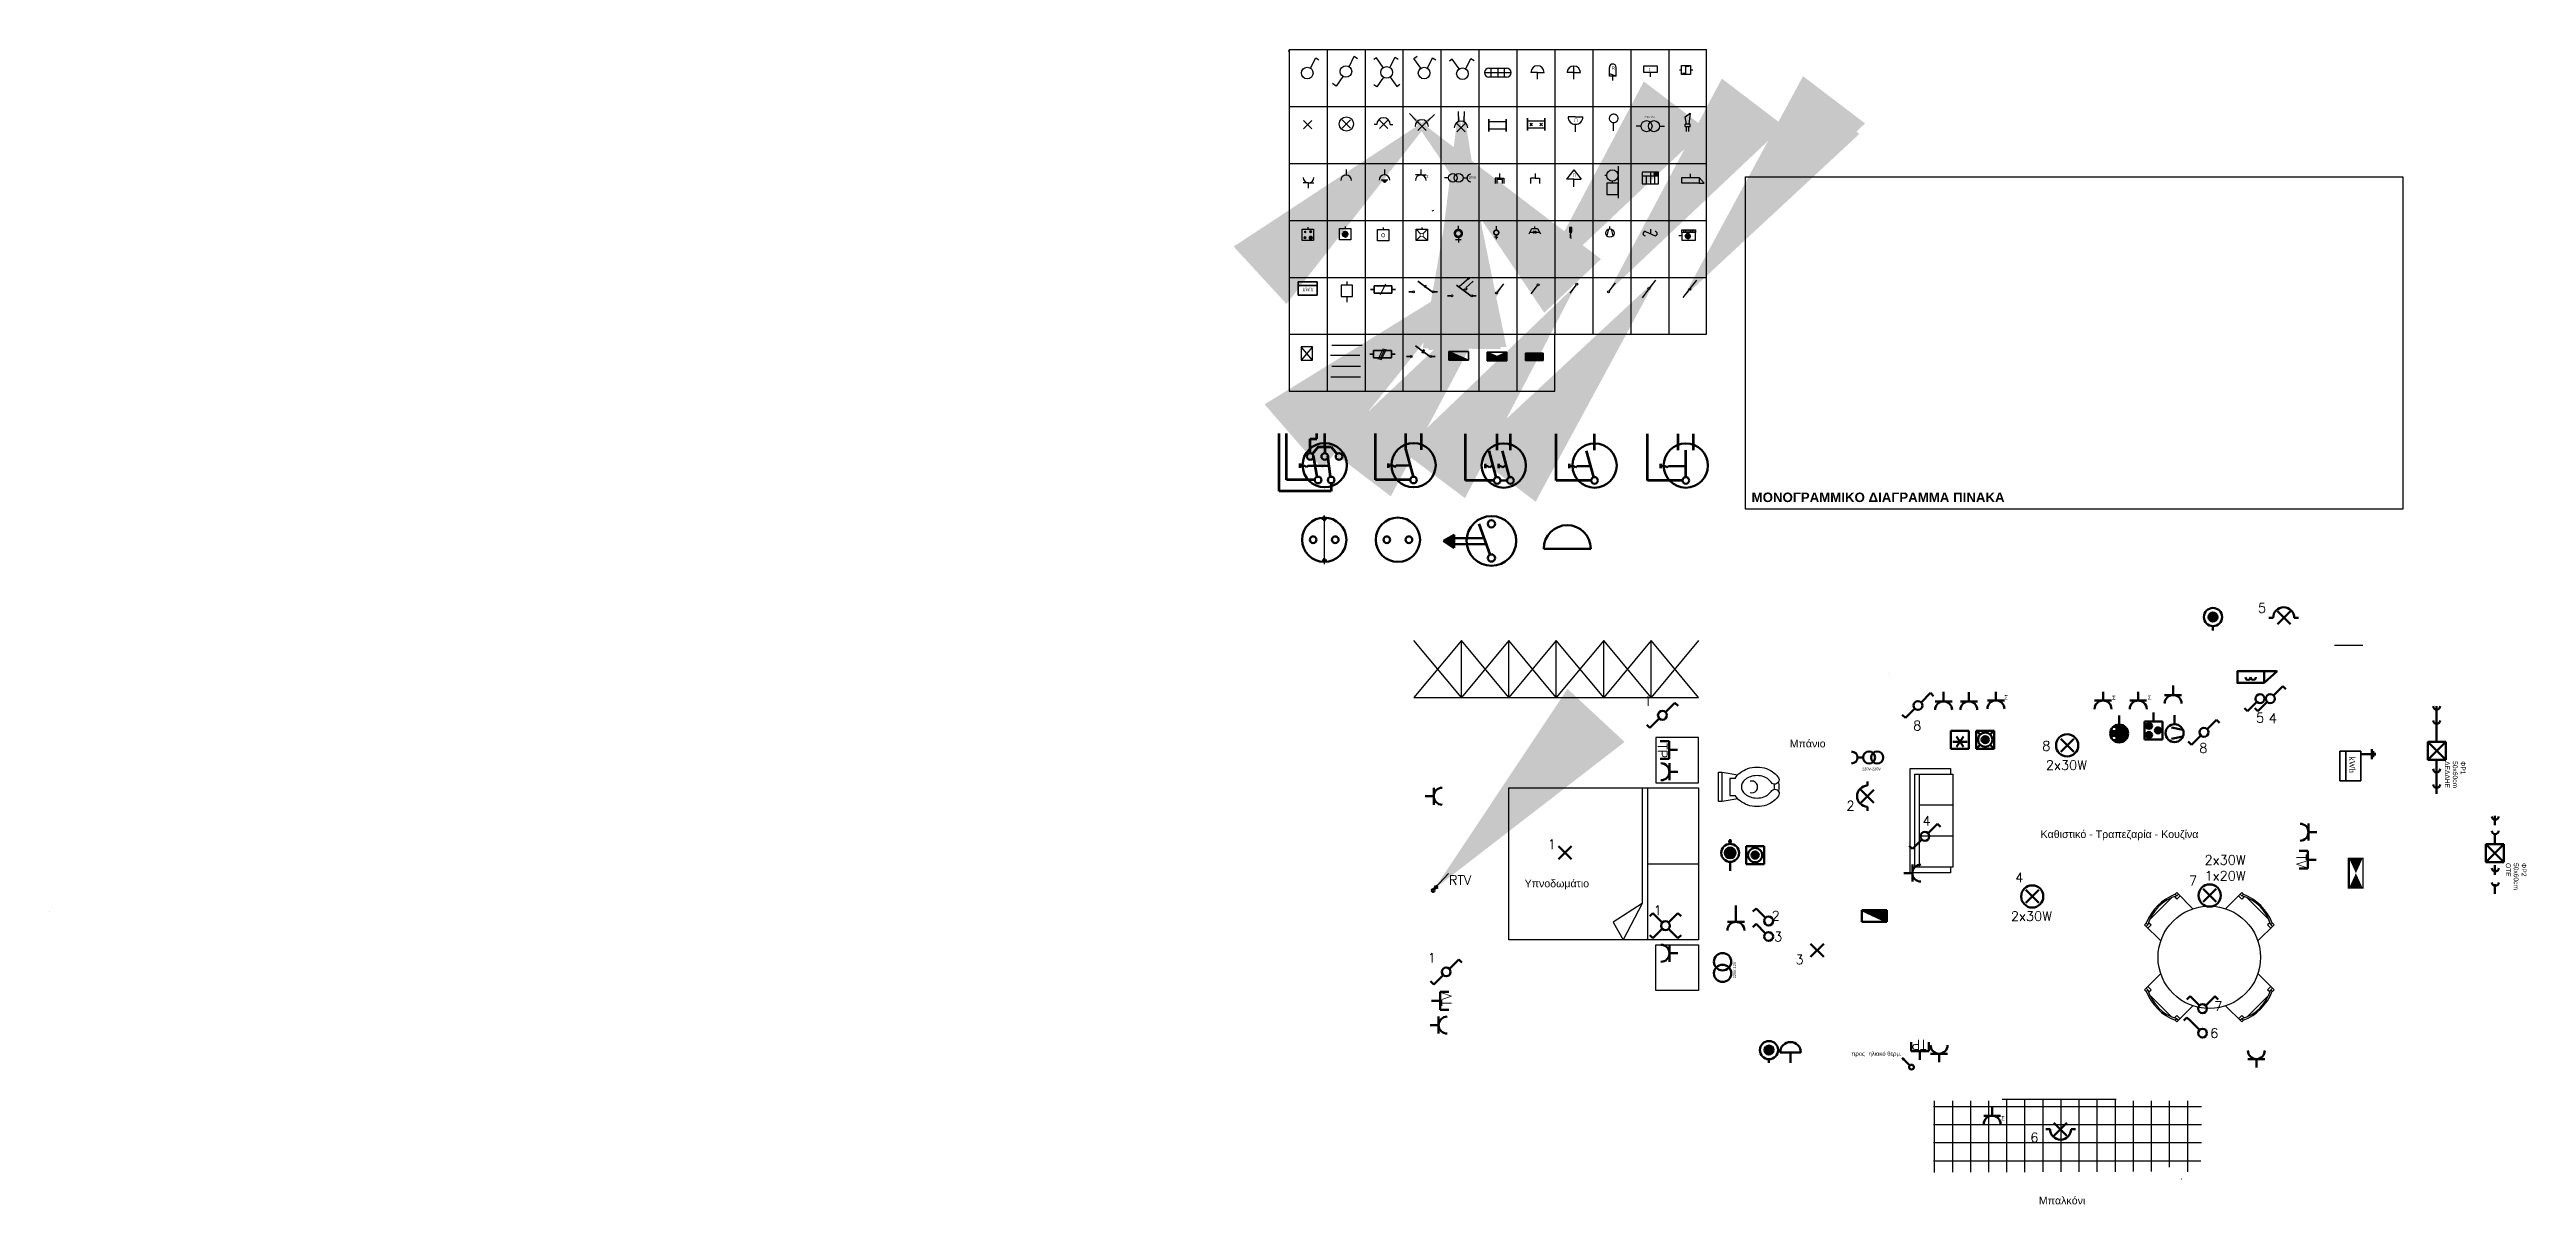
# Model space of a CAD drawing. Header units: metres. Extents: x -82.3 to -56.2, y 15.4 to 27.6.
import ezdxf

# ---------------------------------------------------------------- set-up
doc = ezdxf.new("R2010")
doc.units = ezdxf.units.M
doc.header["$LTSCALE"] = 0.1
for name, pattern in [('ACAD_ISO04W100', [30, 24, -3, 0, -3]), ('ACAD_ISO06W100', [36, 24, -3, 0, -3, 0, -3, 0, -3]), ('ACAD_ISO10W100', [18, 12, -3, 0, -3]), ('ACAD_ISO12W100', [21, 12, -3, 0, -3, 0, -3]), ('DASHDOT2', [12.7, 6.35, -3.175, 0, -3.175]), ('DASHED2', [9.525, 6.35, -3.175]), ('JIS_09_08', [10.75, 8, -0.55, 0.55, -0.55, 0.55, -0.55])]:
    doc.linetypes.add(name, pattern=pattern)
for name, color, linetype in [('00-03-dim', 7, 'Continuous'), ('00-03-ekswterikoi', 254, 'Continuous'), ('00-03-furn', 254, 'Continuous'), ('00-03-wall', 255, 'Continuous'), ('BUILD_FL002_USER', 254, 'Continuous')]:
    doc.layers.add(name, color=color, linetype=linetype)
for name, color, linetype, lineweight in [('2S', 7, 'Continuous', 200), ('Electrical', 255, 'Continuous', 50), ('S', 7, 'Continuous', 100), ('s2', 7, 'Continuous', 50), ('S_2', 7, 'Continuous', 50), ('S_4', 7, 'Continuous', 25)]:
    doc.layers.add(name, color=color, linetype=linetype, lineweight=lineweight)
doc.layers.add('DESC', color=7, linetype='DASHDOT2', true_color=0xffffff)
doc.styles.add('KANABOS', font='arial.ttf')
doc.styles.add('Romans', font='Romans.shx')
doc.styles.add('TXT', font='romans.shx')
doc.dimstyles.new('ISO-25', dxfattribs={"dimtxt": 2.5, "dimasz": 2.5, "dimexe": 1.25, "dimexo": 0.625, "dimtad": 1, "dimtxsty": 'Standard', "dimcen": 2.5, "dimadec": 0, "dimazin": 0, "dimtfac": 1, "dimtmove": 0, "dimatfit": 3, "dimfxl": 1, "dimarcsym": 0})

msp = doc.modelspace()

# ---------------------------------------------------------------- texts
msp.add_text('R', height=0.033).set_placement((-65.836, 27.357))
at = {"attachment_point": 1}
for s, insert, char_height, width in [('t', (-65.443, 27.374), 0.033, 0.04667), ('{\\fArial|b0|i0|c161|p34;Π}', (-66.231, 26.841), 0.03684, 0.04507), ('220V-12V', (-65.495, 26.865), 0.0182, 0.1563), ('{\\fArial|b0|i0|c161|p34;Σ}', (-67.79, 26.244), 0.02828, 0.03872), ('20VA', (-67.342, 26.232), 0.0223, 0.05608), ('{\\fArial|b0|i0|c161|p34;Π}', (-66.248, 26.261), 0.03684, 0.04507), ('{\\fTimes New Roman|b0|i0|c0|p18;kWh}', (-69.095, 25.059), 0.038, 0.16)]:
    msp.add_mtext(s, dxfattribs=dict(at, insert=insert, char_height=char_height, width=width))
at = {"ltscale": 0.3, "insert": (-65.309, 18.449, 3.31), "char_height": 0.1, "attachment_point": 9, "style": 'Romans'}
msp.add_mtext_dynamic_manual_height_columns('1', width=0.23885, gutter_width=0.5, heights=[0], dxfattribs=at)
at = {"layer": '00-03-dim', "ltscale": 0.3, "insert": (-61.696, 22.799), "char_height": 0.1, "attachment_point": 9, "style": 'Romans'}
msp.add_mtext_dynamic_manual_height_columns('{\\fArial|b1|i0|c161|p34;ΜΟΝΟΓΡΑΜΜΙΚΟ ΔΙΑΓΡΑΜΜΑ ΠΙΝΑΚΑ}', width=3.00835, gutter_width=0.5, heights=[0], dxfattribs=at)
at = {"layer": 'BUILD_FL002_USER', "style": 'KANABOS'}
msp.add_text('Μπάνιο', height=0.08, rotation=360, dxfattribs=at).set_placement((-63.96, 20.216, -8.4))
for s, p in [('Καθιστικό - Τραπεζαρία - Κουζίνα', (-61.317, 19.261, -9.4)), ('Υπνοδωμάτιο', (-66.754, 18.742, -9.4)), ('Μπαλκόνι', (-61.335, 15.401, -9.4))]:
    msp.add_text(s, height=0.08, dxfattribs=at).set_placement(p)
at = {"layer": 'Electrical', "ltscale": 0.3, "char_height": 0.1, "style": 'Romans'}
for s, width, insert, attachment_point in [('5', 0.23885, (-58.94, 21.635), 9), ('1', 0.23885, (-65.412, 20.652, 3.31), 9), ('8', 0.23885, (-62.574, 20.395, -1.44), 9), ('5', 0.23885, (-58.961, 20.478), 9), ('4', 0.23885, (-58.827, 20.472), 9), ('8', 0.23885, (-61.214, 20.181), 9), ('8', 0.23885, (-59.559, 20.159), 9), ('2x30W', 0.23885, (-60.828, 19.979), 9), ('2', 0.23885, (-63.277, 19.652), 3), ('4', 0.23885, (-62.474, 19.391), 9), ('1', 0.23885, (-66.425, 19.145, 3.31), 9), ('2x30W\\P1x20W', 0.23885, (-59.156, 18.813), 9), ('RTV', 0.23885, (-67.317, 18.767), 9), ('4', 0.23885, (-61.499, 18.794), 9), ('7', 0.23885, (-59.667, 18.762), 9), ('2', 0.23885, (-64.066, 18.491, -1.44), 3), ('3', 0.23885, (-64.039, 18.271, -1.44), 3), ('2x30W', 0.23885, (-61.197, 18.387), 9), ('1', 0.23885, (-67.691, 17.948, -9.4), 9), ('3', 0.23885, (-63.814, 18.031), 3), ('7', 0.23885, (-59.401, 17.539), 3), ('6', 0.23885, (-59.443, 17.255), 3), ('{\\fArial|b0|i0|c161|p34;\\H0.442x;προς\\H2.2624x; \\H0.442x;ηλιακό θερμ.}', 0.71934, (-62.783, 16.953, -9.4), 9), ('6', 0.23885, (-61.339, 16.055), 9)]:
    msp.add_mtext_dynamic_manual_height_columns(s, width=width, gutter_width=0.5, heights=[0], dxfattribs=dict(at, insert=insert, attachment_point=attachment_point))
at = {"layer": 'Electrical'}
for s, insert, char_height, width, attachment_point in [('{\\fArial|b0|i0|c161|p34;Σ}', (-61.661, 20.722, -7.96), 0.04419, 0.0605, 9), ('{\\fArial|b0|i0|c161|p34;Σ}', (-60.526, 20.716, -7.96), 0.04419, 0.0605, 9), ('{\\fArial|b0|i0|c161|p34;Σ}', (-60.149, 20.718, -7.96), 0.04419, 0.0605, 9), ('220V-220V', (-63, 20.003, -7.96), 0.0285, 0.24422, 3), ('{\\fArial|b0|i0|c161|p34;Σ}', (-61.694, 16.286, -7.96), 0.04419, 0.0605, 9)]:
    msp.add_mtext(s, dxfattribs=dict(at, insert=insert, char_height=char_height, width=width, attachment_point=attachment_point))
at = {"layer": 'Electrical', "ltscale": 0.3, "style": 'Romans'}
for s, width, insert, char_height, attachment_point, rotation in [('TP', 0.37498, (-65.351, 20.102, -7.53), 0.1, 9, 269.8221), ('{\\fArial|b0|i0|c161|p34;ΦΡ1\\P50x60cm\\PΔΕΔΔΗΕ}', 0.23885, (-56.839, 20.071, -1.44), 0.05, 1, 270), ('TV', 0.37498, (-58.619, 18.945, -9.4), 0.1, 9, 269.8221), ('{\\fArial|b0|i0|c161|p34;ΦΡ\\fArial|b0|i0|c0|p34;2\\fArial|b0|i0|c161|p34;\\P\\fArial|b0|i0|c0|p34;50x60cm\\POTE}', 0.23885, (-56.197, 18.997), 0.05, 1, 270), ('TV', 0.37498, (-67.526, 17.633, -10.84), 0.1, 9, 89.8221), ('TP', 0.37498, (-62.675, 17.133, -10.84), 0.1, 9, 179.8221)]:
    msp.add_mtext_dynamic_manual_height_columns(s, width=width, gutter_width=0.5, heights=[0], dxfattribs=dict(at, insert=insert, char_height=char_height, attachment_point=attachment_point, rotation=rotation))
at = {"layer": 'Electrical', "linetype": 'Continuous', "insert": (-61.98, 20.365, -7.96), "char_height": 0.26, "width": 0.22605, "attachment_point": 9, "rotation": 90, "style": 'TXT'}
msp.add_mtext('*', dxfattribs=at)
at = {"layer": 'Electrical'}
for s, insert, char_height, width, attachment_point, rotation in [('{\\fTimes New Roman|b0|i0|c0|p18;kWh}', (-58.065, 19.946, 1.44), 0.05937, 0.25, 9, 270), ('220V-12V', (-64.525, 17.782, -7.96), 0.0285, 0.24422, 7, 90)]:
    msp.add_mtext(s, dxfattribs=dict(at, insert=insert, char_height=char_height, width=width, attachment_point=attachment_point, rotation=rotation))

# ---------------------------------------------------------------- blocks, each defined once
blk = doc.blocks.new('SYMBOL_Bed_6_2D')
for p, q in [((-0.8, 0), (-1.25, 0)), ((-1.25, 0), (-1.25, -0.45)), ((-0.8, -0.45), (-0.8, 0)), ((-0.75, -2), (-0.75, 0)), ((-0.75, 0), (0.75, 0)), ((0, -0.54), (0, 0)), ((0.75, 0), (0.75, -2)), ((0.8, 0), (1.25, 0)), ((0.8, -0.45), (0.8, 0)), ((1.25, 0), (1.25, -0.45)), ((-1.25, -0.45), (-0.8, -0.45)), ((1.25, -0.45), (0.8, -0.45)), ((-0.75, -0.54), (0.75, -0.54)), ((-0.75, -0.595), (0.392, -0.595)), ((0.392, -0.595), (0.75, -0.796)), ((0.392, -0.595), (0.577, -0.9)), ((0.577, -0.9), (0.75, -0.796)), ((0.75, -2), (-0.75, -2))]:
    blk.add_line(p, q)
blk = doc.blocks.new('SYMBOL_Table_1_2D')
blk.add_circle((0, 0), 0.45)
blk = doc.blocks.new('table1')
for p, q in [((67.084, 23.076, 1.44), (67.32, 23.312, 1.44)), ((67.346, 23.321, 1.44), (67.372, 23.295, 1.44)), ((67.372, 23.363, 1.44), (67.355, 23.346, 1.44)), ((67.372, 23.329, 1.44), (67.355, 23.346, 1.44)), ((67.372, 23.363, 1.44), (67.389, 23.346, 1.44)), ((67.372, 23.363, 1.44), (67.542, 23.194, 1.44)), ((67.372, 23.329, 1.44), (67.389, 23.346, 1.44)), ((67.886, 23.194, 1.44), (68.056, 23.363, 1.44)), ((68.056, 23.363, 1.44), (68.039, 23.346, 1.44)), ((68.056, 23.329, 1.44), (68.039, 23.346, 1.44)), ((68.056, 23.363, 1.44), (68.073, 23.346, 1.44)), ((68.056, 23.329, 1.44), (68.073, 23.346, 1.44)), ((68.082, 23.321, 1.44), (68.056, 23.295, 1.44)), ((68.108, 23.312, 1.44), (68.344, 23.076, 1.44)), ((67.032, 23.024, 1.44), (67.049, 23.041, 1.44)), ((67.032, 23.024, 1.44), (67.049, 23.007, 1.44)), ((67.202, 22.854, 1.44), (67.032, 23.024, 1.44)), ((67.066, 23.024, 1.44), (67.049, 23.041, 1.44)), ((67.066, 23.024, 1.44), (67.049, 23.007, 1.44)), ((67.074, 23.05, 1.44), (67.1, 23.024, 1.44)), ((68.395, 23.024, 1.44), (68.226, 22.854, 1.44)), ((68.353, 23.05, 1.44), (68.327, 23.024, 1.44)), ((68.361, 23.024, 1.44), (68.378, 23.041, 1.44)), ((68.361, 23.024, 1.44), (68.378, 23.007, 1.44)), ((68.395, 23.024, 1.44), (68.378, 23.041, 1.44)), ((68.395, 23.024, 1.44), (68.378, 23.007, 1.44)), ((67.202, 22.509, 1.44), (67.032, 22.34, 1.44)), ((68.395, 22.34, 1.44), (68.226, 22.509, 1.44)), ((67.032, 22.34, 1.44), (67.049, 22.357, 1.44)), ((67.032, 22.34, 1.44), (67.049, 22.323, 1.44)), ((67.066, 22.34, 1.44), (67.049, 22.357, 1.44)), ((67.066, 22.34, 1.44), (67.049, 22.323, 1.44)), ((67.074, 22.314, 1.44), (67.1, 22.34, 1.44)), ((67.084, 22.288, 1.44), (67.32, 22.052, 1.44)), ((68.108, 22.052, 1.44), (68.344, 22.288, 1.44)), ((68.353, 22.314, 1.44), (68.327, 22.34, 1.44)), ((68.361, 22.34, 1.44), (68.378, 22.357, 1.44)), ((68.361, 22.34, 1.44), (68.378, 22.323, 1.44)), ((68.395, 22.34, 1.44), (68.378, 22.357, 1.44)), ((68.395, 22.34, 1.44), (68.378, 22.323, 1.44)), ((67.346, 22.042, 1.44), (67.372, 22.068, 1.44)), ((67.372, 22.034, 1.44), (67.355, 22.017, 1.44)), ((67.372, 22, 1.44), (67.355, 22.017, 1.44)), ((67.372, 22, 1.44), (67.542, 22.17, 1.44)), ((67.372, 22.034, 1.44), (67.389, 22.017, 1.44)), ((67.372, 22, 1.44), (67.389, 22.017, 1.44)), ((67.886, 22.17, 1.44), (68.056, 22, 1.44)), ((68.056, 22.034, 1.44), (68.039, 22.017, 1.44)), ((68.056, 22, 1.44), (68.039, 22.017, 1.44)), ((68.082, 22.042, 1.44), (68.056, 22.068, 1.44)), ((68.056, 22.034, 1.44), (68.073, 22.017, 1.44)), ((68.056, 22, 1.44), (68.073, 22.017, 1.44))]:
    blk.add_line(p, q)
at = {"extrusion": (-0.707107, 0.707107, -4.59227e-16)}
for p, q in [((67.372, 23.363, 1.44), (67.355, 23.346, 1.44)), ((67.032, 23.024, 1.44), (67.049, 23.041, 1.44))]:
    blk.add_line(p, q, dxfattribs=at)
at = {"extrusion": (-0.70573, -0.70573, 0.062378)}
for p, q in [((67.372, 23.329, 1.44), (67.355, 23.346, 1.44)), ((68.056, 23.295, 1.44), (68.022, 23.329, 1.44)), ((68.056, 23.329, 1.44), (68.039, 23.346, 1.44)), ((68.327, 23.024, 1.44), (68.361, 22.99, 1.44)), ((68.361, 23.024, 1.44), (68.378, 23.007, 1.44)), ((68.361, 22.34, 1.44), (68.378, 22.323, 1.44))]:
    blk.add_line(p, q, dxfattribs=at)
at = {"extrusion": (0.707107, 0.707107, 0)}
for p, q in [((67.372, 23.363, 1.44), (67.389, 23.346, 1.44)), ((68.395, 22.34, 1.44), (68.378, 22.357, 1.44))]:
    blk.add_line(p, q, dxfattribs=at)
at = {"extrusion": (0.70573, -0.70573, 0.062378)}
for p, q in [((67.372, 23.329, 1.44), (67.389, 23.346, 1.44)), ((67.372, 23.295, 1.44), (67.406, 23.329, 1.44)), ((68.056, 23.329, 1.44), (68.073, 23.346, 1.44)), ((68.056, 23.329, 1.44), (68.073, 23.346, 1.44)), ((67.066, 23.024, 1.44), (67.049, 23.007, 1.44)), ((67.1, 23.024, 1.44), (67.066, 22.99, 1.44)), ((67.066, 22.34, 1.44), (67.049, 22.323, 1.44)), ((67.066, 22.34, 1.44), (67.049, 22.323, 1.44))]:
    blk.add_line(p, q, dxfattribs=at)
at = {"extrusion": (-0.707107, 0.707107, 0)}
for p, q in [((68.056, 23.363, 1.44), (68.039, 23.346, 1.44)), ((67.032, 22.34, 1.44), (67.049, 22.357, 1.44))]:
    blk.add_line(p, q, dxfattribs=at)
at = {"extrusion": (0.707107, 0.707107, -4.59227e-16)}
for p, q in [((68.056, 23.363, 1.44), (68.073, 23.346, 1.44)), ((68.395, 23.024, 1.44), (68.378, 23.041, 1.44))]:
    blk.add_line(p, q, dxfattribs=at)
at = {"extrusion": (-0.707107, -0.707107, 0)}
for p, q in [((67.032, 23.024, 1.44), (67.049, 23.007, 1.44)), ((68.056, 22, 1.44), (68.039, 22.017, 1.44))]:
    blk.add_line(p, q, dxfattribs=at)
at = {"extrusion": (0.70573, 0.70573, 0.062378)}
for p, q in [((67.066, 23.024, 1.44), (67.049, 23.041, 1.44)), ((67.066, 23.024, 1.44), (67.049, 23.041, 1.44)), ((67.066, 22.34, 1.44), (67.049, 22.357, 1.44)), ((67.1, 22.34, 1.44), (67.066, 22.374, 1.44)), ((67.372, 22.068, 1.44), (67.406, 22.034, 1.44)), ((67.372, 22.034, 1.44), (67.389, 22.017, 1.44)), ((68.056, 22.034, 1.44), (68.073, 22.017, 1.44)), ((68.056, 22.034, 1.44), (68.073, 22.017, 1.44))]:
    blk.add_line(p, q, dxfattribs=at)
at = {"extrusion": (-0.70573, 0.70573, 0.062378)}
for p, q in [((68.361, 23.024, 1.44), (68.378, 23.041, 1.44)), ((68.327, 22.34, 1.44), (68.361, 22.374, 1.44)), ((68.361, 22.34, 1.44), (68.378, 22.357, 1.44)), ((67.372, 22.034, 1.44), (67.355, 22.017, 1.44)), ((68.056, 22.068, 1.44), (68.022, 22.034, 1.44)), ((68.056, 22.034, 1.44), (68.039, 22.017, 1.44))]:
    blk.add_line(p, q, dxfattribs=at)
at = {"extrusion": (0.707107, -0.707107, 0)}
for p, q in [((68.395, 23.024, 1.44), (68.378, 23.007, 1.44)), ((67.372, 22, 1.44), (67.389, 22.017, 1.44))]:
    blk.add_line(p, q, dxfattribs=at)
at = {"extrusion": (-0.707107, -0.707107, -4.59227e-16)}
for p, q in [((67.032, 22.34, 1.44), (67.049, 22.323, 1.44)), ((67.372, 22, 1.44), (67.355, 22.017, 1.44))]:
    blk.add_line(p, q, dxfattribs=at)
at = {"extrusion": (0.707107, -0.707107, -4.59227e-16)}
for p, q in [((68.395, 22.34, 1.44), (68.378, 22.323, 1.44)), ((68.056, 22, 1.44), (68.073, 22.017, 1.44))]:
    blk.add_line(p, q, dxfattribs=at)
for centre, major_axis, start_param, end_param in [((67.553, 22.843, 1.44), (0.382, 0.382), 1.159768, 1.981825), ((67.488, 22.907, 1.44), (-0.309, 0.309), -0.516182, 0.516262), ((67.94, 22.907, 1.44), (0.309, 0.309), 5.767004, 6.799447), ((67.875, 22.843, 1.44), (0.382, 0.382), 5.872157, 6.694214), ((67.553, 22.52, 1.44), (0.382, 0.382), 2.730564, 3.552621), ((67.488, 22.456, 1.44), (-0.309, 0.309), 1.054535, 2.086978), ((67.94, 22.456, 1.44), (-0.309, 0.309), 2.625331, 3.657774), ((67.875, 22.52, 1.44), (0.382, 0.382), 4.301361, 5.123417)]:
    blk.add_ellipse(centre, major_axis=major_axis, ratio=1, start_param=start_param, end_param=end_param)
at = {"xscale": 1.200000000000008, "yscale": 1.200000000000008, "zscale": 1.500000000000004, "rotation": 44.99999999999956}
blk.add_blockref('SYMBOL_Table_1_2D', (67.714, 22.682, 1.44), dxfattribs=at)
blk = doc.blocks.new('A$C19B327CB')
for p, q in [((2, 6.2), (8.2, 0)), ((8.2, 6.2), (2, 0))]:
    blk.add_line(p, q)
blk.add_arc((5, 3), 5, 360, 180)

# ---------------------------------------------------------------- hatches: boundary and pattern name
for points in [[(-65.354, 26.256, 1), (-65.39, 26.256, 1)], [(-66.28, 25.644), (-66.256, 25.644), (-66.256, 25.693), (-66.28, 25.693)]]:
    msp.add_hatch(color=256).paths.add_polyline_path(points)
h = msp.add_hatch(color=256)
h.paths.add_polyline_path([(-69.026, 25.649, 1), (-68.992, 25.649, 1)])
h.paths.add_polyline_path([(-68.985, 25.585, 1), (-69.031, 25.585, 1)])
h.paths.add_polyline_path([(-69.052, 25.586, 1), (-69.086, 25.586, 1)])
h.paths.add_polyline_path([(-69.053, 25.647, 1), (-69.081, 25.647, 1)])
at = {"linetype": 'JIS_09_08', "lineweight": 200, "ltscale": 2}
h = msp.add_hatch(color=256, dxfattribs=at)
h.paths.add_polyline_path([(-67.044, 24.334), (-66.94, 24.288), (-66.94, 24.379)])
h.paths.add_polyline_path([(-67.149, 24.379), (-67.149, 24.288), (-67.044, 24.334)])
at = {"linetype": 'JIS_09_08', "lineweight": 200, "ltscale": 2, "true_color": 0x000000}
msp.add_hatch(color=18, dxfattribs=at).paths.add_polyline_path([(-66.94, 24.288), (-67.044, 24.334), (-67.149, 24.288)])
at = {"linetype": 'JIS_09_08', "lineweight": 200, "ltscale": 2}
msp.add_hatch(color=256, dxfattribs=at).paths.add_polyline_path([(-66.746, 24.368), (-66.746, 24.331), (-66.746, 24.293), (-66.558, 24.293), (-66.558, 24.368)])
h = msp.add_hatch(color=256)
h.dxf.hatch_style = 1
h.paths.add_polyline_path([(-67.496, 22.457), (-67.609, 22.391), (-67.496, 22.318)])
at = {"layer": '00-03-ekswterikoi', "ltscale": 0.3}
h = msp.add_hatch(dxfattribs=at)
h.set_pattern_fill('NET', color=253, scale=0.06, style=0)
h.set_pattern_definition([(0, (-57.09974, 25.57588), (0, 0.1905), []), (90, (-57.09974, 25.57588), (-0.1905, 1e-17), [])])
h.paths.add_polyline_path([(-62.445, 15.738), (-60.02, 15.747), (-59.877, 15.743), (-60.02, 15.747), (-60.02, 15.855), (-59.829, 15.667), (-59.829, 15.742), (-59.629, 15.742), (-59.62, 16.191), (-59.62, 16.491), (-60.47, 16.491), (-60.47, 16.506), (-60.52, 16.506), (-61.72, 16.506), (-61.77, 16.506), (-61.77, 16.491), (-62.445, 16.491)])
at = {"layer": '2S'}
h = msp.add_hatch(color=256, dxfattribs=at)
h.dxf.hatch_style = 1
h.paths.add_polyline_path([(-68.675, 23.281, 1), (-68.745, 23.281, 1)])
h.paths.add_polyline_path([(-68.826, 23.281, 1), (-68.896, 23.281, 1)])
h.paths.add_polyline_path([(-68.978, 23.281, 1), (-69.048, 23.281, 1)])
h = msp.add_hatch(color=256, dxfattribs=at)
h.dxf.hatch_style = 1
h.paths.add_polyline_path([(-68.865, 22.637, 0.012506), (-68.877, 22.636), (-68.877, 22.613), (-68.865, 22.613)])
h.paths.add_polyline_path([(-68.854, 22.636, 0.012506), (-68.865, 22.637), (-68.865, 22.613), (-68.854, 22.613)])
h = msp.add_hatch(color=256, dxfattribs=at)
h.dxf.hatch_style = 1
h.paths.add_polyline_path([(-68.865, 22.194), (-68.877, 22.194), (-68.877, 22.171, 0.012373), (-68.865, 22.171)])
h.paths.add_polyline_path([(-68.854, 22.194), (-68.865, 22.194), (-68.865, 22.171, 0.012638), (-68.854, 22.171)])
at = {"layer": 'DESC', "linetype": 'JIS_09_08', "lineweight": 200, "ltscale": 2}
for points in [[(-67.345, 24.296), (-67.553, 24.388), (-67.553, 24.296)], [(-66.94, 24.288), (-67.149, 24.379), (-67.149, 24.288)]]:
    msp.add_hatch(color=256, dxfattribs=at).paths.add_polyline_path(points)
at = {"layer": 'Electrical', "ltscale": 2}
h = msp.add_hatch(color=256, dxfattribs=at)
h.dxf.hatch_style = 1
edge = h.paths.add_edge_path()
edge.add_arc((-59.5, 21.589), 0.0469, 0, 360)
at = {"layer": 'Electrical', "linetype": 'Continuous'}
h = msp.add_hatch(color=256, dxfattribs=at)
h.paths.add_polyline_path([(-60.048, 20.395, 1), (-60.111, 20.395, 1)])
h.paths.add_polyline_path([(-60.143, 20.347, 1), (-60.206, 20.347, 1)])
h.paths.add_polyline_path([(-60.143, 20.442, 1), (-60.206, 20.442, 1)])
for points in [[(-61.862, 20.297, 1), (-61.938, 20.297, 1)], [(-64.532, 19.104, 1), (-64.645, 19.104, 1)], [(-64.288, 19.081, 1), (-64.363, 19.081, 1)]]:
    msp.add_hatch(color=256, dxfattribs=at).paths.add_polyline_path(points)
h = msp.add_hatch(color=256, dxfattribs=at)
h.paths.add_polyline_path([(-57.994, 18.89), (-58.069, 18.728), (-57.92, 18.728)])
h.paths.add_polyline_path([(-58.069, 19.053), (-57.994, 18.89), (-57.92, 19.053)])
at = {"layer": 'Electrical', "ltscale": 0.3}
h = msp.add_hatch(color=256, dxfattribs=at)
h.dxf.hatch_style = 1
h.paths.add_polyline_path([(-67.706, 18.724), (-67.69, 18.762), (-67.67, 18.741)])
at = {"layer": 'Electrical', "linetype": 'Continuous'}
h = msp.add_hatch(color=256, dxfattribs=at)
h.set_gradient(color1=(173, 173, 173), color2=(173, 173, 173))
h.paths.add_polyline_path([(-62.938, 18.5), (-62.938, 18.379), (-63.201, 18.5)])
at = {"layer": 'Electrical', "ltscale": 2}
h = msp.add_hatch(color=256, dxfattribs=at)
h.dxf.hatch_style = 1
edge = h.paths.add_edge_path()
edge.add_arc((-64.179, 17.026), 0.0469, 0, 360)

# ---------------------------------------------------------------- linework, layer by layer
at = {"ltscale": 2}
for p, q in [((-69.236, 27.568), (-68.836, 27.568)), ((-69.236, 27.568), (-69.236, 26.968)), ((-68.836, 27.568), (-68.436, 27.568)), ((-68.836, 27.568), (-68.836, 24.568)), ((-68.436, 27.568), (-68.036, 27.568)), ((-68.436, 27.568), (-68.436, 24.568)), ((-68.036, 27.568), (-67.636, 27.568)), ((-68.036, 27.568), (-68.036, 24.568)), ((-67.636, 27.568), (-67.236, 27.568)), ((-67.636, 27.568), (-67.636, 24.568)), ((-67.236, 27.568), (-66.836, 27.568)), ((-67.236, 27.568), (-66.836, 27.568)), ((-67.236, 27.568), (-67.236, 24.568)), ((-66.836, 27.568), (-66.436, 27.568)), ((-66.836, 27.568), (-66.836, 24.568)), ((-66.436, 27.568), (-66.036, 27.568)), ((-66.436, 27.568), (-66.436, 24.568)), ((-66.036, 27.568), (-65.636, 27.568)), ((-66.036, 27.568), (-66.036, 24.568)), ((-65.636, 27.568), (-65.236, 27.568)), ((-65.636, 27.568), (-65.636, 24.568)), ((-65.236, 27.568), (-64.836, 27.568)), ((-65.236, 27.568), (-65.236, 24.568)), ((-64.836, 26.968), (-64.836, 27.568)), ((-69.236, 26.968), (-69.236, 26.368)), ((-69.236, 26.968), (-64.836, 26.968)), ((-64.836, 26.368), (-64.836, 26.968)), ((-69.236, 26.368), (-69.236, 25.768)), ((-69.236, 26.368), (-64.836, 26.368)), ((-64.836, 25.768), (-64.836, 26.368)), ((-69.236, 25.768), (-69.236, 25.168)), ((-69.236, 25.768), (-64.836, 25.768)), ((-64.836, 25.168), (-64.836, 25.768)), ((-69.236, 25.168), (-69.236, 24.568)), ((-69.236, 25.168), (-64.836, 25.168)), ((-64.836, 24.568), (-64.836, 25.168)), ((-69.236, 24.568), (-68.836, 24.568)), ((-69.236, 24.568), (-69.236, 23.968)), ((-68.836, 24.568), (-68.436, 24.568)), ((-68.836, 24.568), (-68.836, 23.968)), ((-68.436, 24.568), (-68.036, 24.568)), ((-68.436, 24.568), (-68.436, 23.968)), ((-68.036, 24.568), (-67.636, 24.568)), ((-68.036, 24.568), (-68.036, 23.968)), ((-67.636, 24.568), (-67.236, 24.568)), ((-67.636, 24.568), (-67.636, 23.968)), ((-67.236, 24.568), (-66.836, 24.568)), ((-67.236, 24.568), (-67.236, 23.968)), ((-66.836, 24.568), (-66.436, 24.568)), ((-66.836, 24.568), (-66.836, 23.968)), ((-66.436, 24.568), (-66.036, 24.568)), ((-66.436, 23.968), (-66.436, 24.568)), ((-66.036, 24.568), (-65.636, 24.568)), ((-65.636, 24.568), (-65.236, 24.568)), ((-65.236, 24.568), (-64.836, 24.568)), ((-69.236, 23.968), (-68.836, 23.968)), ((-68.836, 23.968), (-68.436, 23.968)), ((-68.436, 23.968), (-68.036, 23.968)), ((-68.036, 23.968), (-67.636, 23.968)), ((-67.636, 23.968), (-67.236, 23.968)), ((-67.236, 23.968), (-66.836, 23.968)), ((-66.836, 23.968), (-66.436, 23.968))]:
    msp.add_line(p, q, dxfattribs=at)
for p, q in [((-69.011, 27.372), (-68.956, 27.482)), ((-68.956, 27.482), (-68.922, 27.459)), ((-68.603, 27.388), (-68.549, 27.498)), ((-68.549, 27.498), (-68.514, 27.475)), ((-68.315, 27.481), (-68.343, 27.462)), ((-68.243, 27.378), (-68.315, 27.481)), ((-68.174, 27.379), (-68.12, 27.489)), ((-68.12, 27.489), (-68.085, 27.466)), ((-67.92, 27.474), (-67.885, 27.499)), ((-67.848, 27.371), (-67.92, 27.474)), ((-67.779, 27.372), (-67.725, 27.482)), ((-67.725, 27.482), (-67.69, 27.459)), ((-67.517, 27.467), (-67.544, 27.447)), ((-67.444, 27.364), (-67.517, 27.467)), ((-67.375, 27.365), (-67.321, 27.475)), ((-67.321, 27.475), (-67.287, 27.452)), ((-68.739, 27.184), (-68.778, 27.21)), ((-68.671, 27.286), (-68.739, 27.184)), ((-68.31, 27.175), (-68.342, 27.196)), ((-68.242, 27.277), (-68.31, 27.175)), ((-68.171, 27.279), (-68.1, 27.179)), ((-68.1, 27.179), (-68.068, 27.202)), ((-67.178, 27.325), (-66.898, 27.325)), ((-67.131, 27.371), (-66.944, 27.371)), ((-66.944, 27.278), (-67.131, 27.278)), ((-67.108, 27.278), (-67.108, 27.371)), ((-67.038, 27.371), (-67.038, 27.278)), ((-66.968, 27.371), (-66.968, 27.278)), ((-66.618, 27.328), (-66.688, 27.328)), ((-66.618, 27.258), (-66.618, 27.328)), ((-66.618, 27.328), (-66.548, 27.328)), ((-66.236, 27.325), (-66.306, 27.325)), ((-66.236, 27.325), (-66.236, 27.395)), ((-66.236, 27.255), (-66.236, 27.325)), ((-66.236, 27.325), (-66.166, 27.325)), ((-65.861, 27.287), (-65.861, 27.381)), ((-65.791, 27.287), (-65.861, 27.311)), ((-65.826, 27.287), (-65.861, 27.287)), ((-65.826, 27.241), (-65.826, 27.287)), ((-65.791, 27.287), (-65.826, 27.287)), ((-65.791, 27.287), (-65.791, 27.381)), ((-65.499, 27.327), (-65.499, 27.397)), ((-65.499, 27.397), (-65.359, 27.397)), ((-65.429, 27.327), (-65.499, 27.327)), ((-65.429, 27.28), (-65.429, 27.327)), ((-65.359, 27.327), (-65.429, 27.327)), ((-65.359, 27.397), (-65.359, 27.327)), ((-65.123, 27.354), (-65.1, 27.354)), ((-65.1, 27.354), (-65.1, 27.4)), ((-65.1, 27.4), (-65.006, 27.4)), ((-65.1, 27.307), (-65.1, 27.354)), ((-65.006, 27.307), (-65.1, 27.307)), ((-65.057, 27.317), (-65.09, 27.317)), ((-65.021, 27.39), (-65.057, 27.39)), ((-65.057, 27.39), (-65.057, 27.317)), ((-65.006, 27.4), (-65.006, 27.307)), ((-65.006, 27.354), (-64.983, 27.354)), ((-65.062, 26.86), (-65.01, 26.899)), ((-65.01, 26.899), (-65.023, 26.783)), ((-69.084, 26.822), (-68.997, 26.734)), ((-68.997, 26.822), (-69.084, 26.734)), ((-68.676, 26.828), (-68.589, 26.74)), ((-68.589, 26.828), (-68.676, 26.74)), ((-68.313, 26.779), (-68.341, 26.779)), ((-68.284, 26.824), (-68.196, 26.736)), ((-68.196, 26.824), (-68.284, 26.736)), ((-68.17, 26.779), (-68.142, 26.779)), ((-67.132, 26.809), (-66.95, 26.809)), ((-66.95, 26.73), (-67.132, 26.73)), ((-66.723, 26.818), (-66.541, 26.818)), ((-66.541, 26.74), (-66.723, 26.74)), ((-66.671, 26.766), (-66.697, 26.792)), ((-66.697, 26.766), (-66.671, 26.792)), ((-66.567, 26.766), (-66.593, 26.792)), ((-66.593, 26.766), (-66.567, 26.792)), ((-66.218, 26.859), (-66.296, 26.859)), ((-66.218, 26.859), (-66.14, 26.859)), ((-66.218, 26.703), (-66.218, 26.781)), ((-65.816, 26.713), (-65.816, 26.791)), ((-65.528, 26.761), (-65.58, 26.761)), ((-65.333, 26.761), (-65.281, 26.761)), ((-65.049, 26.783), (-65.062, 26.86)), ((-65.062, 26.757), (-65.062, 26.783)), ((-65.01, 26.783), (-65.062, 26.783)), ((-65.062, 26.757), (-65.01, 26.757)), ((-65.049, 26.704), (-65.049, 26.757)), ((-65.023, 26.704), (-65.023, 26.757)), ((-65.01, 26.757), (-65.01, 26.783)), ((-69.031, 26.165), (-69.089, 26.165)), ((-69.031, 26.108), (-69.031, 26.165)), ((-69.031, 26.165), (-68.974, 26.165)), ((-68.635, 26.303), (-68.635, 26.246)), ((-68.197, 26.191), (-68.265, 26.191)), ((-68.231, 26.181), (-68.251, 26.181)), ((-68.231, 26.171), (-68.241, 26.171)), ((-68.231, 26.306), (-68.231, 26.248)), ((-68.231, 26.181), (-68.211, 26.181)), ((-68.231, 26.171), (-68.221, 26.171)), ((-67.848, 26.247), (-67.905, 26.247)), ((-67.848, 26.304), (-67.848, 26.247)), ((-67.848, 26.247), (-67.791, 26.247)), ((-67.556, 26.216), (-67.597, 26.216)), ((-67.403, 26.216), (-67.362, 26.216)), ((-67.019, 26.214), (-67.066, 26.214)), ((-67.066, 26.214), (-67.066, 26.168)), ((-67.066, 26.168), (-67.066, 26.157)), ((-67.043, 26.203), (-67.048, 26.203)), ((-67.048, 26.203), (-67.048, 26.157)), ((-67.043, 26.203), (-66.996, 26.203)), ((-67.019, 26.261), (-67.019, 26.214)), ((-67.019, 26.214), (-66.973, 26.214)), ((-66.996, 26.203), (-66.99, 26.203)), ((-66.99, 26.203), (-66.99, 26.157)), ((-66.973, 26.214), (-66.973, 26.168)), ((-66.973, 26.168), (-66.973, 26.157)), ((-66.644, 26.214), (-66.691, 26.214)), ((-66.691, 26.214), (-66.691, 26.168)), ((-66.691, 26.168), (-66.691, 26.157)), ((-66.644, 26.261), (-66.644, 26.214)), ((-66.644, 26.214), (-66.598, 26.214)), ((-66.598, 26.214), (-66.598, 26.168)), ((-66.598, 26.168), (-66.598, 26.157)), ((-66.235, 26.302), (-66.313, 26.202)), ((-66.235, 26.202), (-66.313, 26.202)), ((-66.235, 26.302), (-66.157, 26.202)), ((-66.235, 26.202), (-66.157, 26.202)), ((-66.235, 26.123), (-66.235, 26.201)), ((-65.889, 26.241), (-65.909, 26.241)), ((-65.769, 26.161), (-65.889, 26.161)), ((-65.889, 26.161), (-65.889, 26.041)), ((-65.829, 26.161), (-65.829, 26.181)), ((-65.769, 26.041), (-65.769, 26.161)), ((-65.514, 26.275), (-65.514, 26.153)), ((-65.344, 26.275), (-65.514, 26.275)), ((-65.514, 26.238), (-65.429, 26.238)), ((-65.514, 26.153), (-65.344, 26.153)), ((-65.472, 26.238), (-65.472, 26.153)), ((-65.429, 26.275), (-65.429, 26.153)), ((-65.429, 26.238), (-65.344, 26.238)), ((-65.387, 26.238), (-65.387, 26.153)), ((-65.344, 26.153), (-65.344, 26.275)), ((-65.098, 26.161), (-65.098, 26.221)), ((-65.098, 26.221), (-65.037, 26.221)), ((-65.037, 26.161), (-65.098, 26.161)), ((-65.037, 26.221), (-64.915, 26.221)), ((-64.915, 26.161), (-65.037, 26.161)), ((-65.01, 26.26), (-65.01, 26.221)), ((-64.915, 26.221), (-64.915, 26.161)), ((-64.862, 26.161), (-64.915, 26.221)), ((-64.915, 26.161), (-64.862, 26.161)), ((-65.889, 26.041), (-65.769, 26.041)), ((-69.1, 25.556), (-69.1, 25.676)), ((-69.1, 25.676), (-69.04, 25.676)), ((-69.04, 25.696), (-69.04, 25.676)), ((-69.04, 25.676), (-68.98, 25.676)), ((-68.98, 25.676), (-68.98, 25.556)), ((-68.706, 25.563), (-68.706, 25.683)), ((-68.706, 25.683), (-68.646, 25.683)), ((-68.646, 25.703), (-68.646, 25.683)), ((-68.646, 25.683), (-68.586, 25.683)), ((-68.586, 25.683), (-68.586, 25.563)), ((-68.304, 25.552), (-68.304, 25.672)), ((-68.304, 25.672), (-68.244, 25.672)), ((-68.244, 25.692), (-68.244, 25.672)), ((-68.244, 25.672), (-68.184, 25.672)), ((-68.184, 25.672), (-68.184, 25.552)), ((-67.898, 25.555), (-67.898, 25.675)), ((-67.898, 25.675), (-67.838, 25.675)), ((-67.898, 25.675), (-67.851, 25.628)), ((-67.898, 25.555), (-67.851, 25.603)), ((-67.838, 25.695), (-67.838, 25.675)), ((-67.838, 25.675), (-67.778, 25.675)), ((-67.778, 25.675), (-67.826, 25.628)), ((-67.778, 25.555), (-67.826, 25.603)), ((-67.778, 25.675), (-67.778, 25.555)), ((-67.452, 25.667), (-67.452, 25.711)), ((-67.452, 25.594), (-67.452, 25.534)), ((-67.053, 25.593), (-67.07, 25.593)), ((-67.053, 25.709), (-67.053, 25.675)), ((-67.053, 25.615), (-67.053, 25.571)), ((-67.053, 25.593), (-67.035, 25.593)), ((-66.706, 25.626), (-66.677, 25.683)), ((-66.697, 25.643), (-66.597, 25.643)), ((-66.677, 25.683), (-66.617, 25.683)), ((-66.634, 25.657), (-66.661, 25.63)), ((-66.661, 25.657), (-66.634, 25.63)), ((-66.647, 25.683), (-66.647, 25.704)), ((-66.617, 25.683), (-66.588, 25.626)), ((-66.28, 25.693), (-66.28, 25.644)), ((-66.256, 25.693), (-66.28, 25.693)), ((-66.28, 25.644), (-66.256, 25.644)), ((-66.256, 25.644), (-66.256, 25.693)), ((-65.869, 25.678), (-65.888, 25.605)), ((-65.855, 25.68), (-65.855, 25.704)), ((-65.821, 25.606), (-65.84, 25.677)), ((-65.481, 25.652), (-65.38, 25.606)), ((-65.429, 25.677), (-65.429, 25.629)), ((-65.099, 25.606), (-65.129, 25.606)), ((-65.099, 25.641), (-65.099, 25.668)), ((-65.099, 25.668), (-64.99, 25.668)), ((-64.954, 25.641), (-65.099, 25.641)), ((-65.099, 25.641), (-65.099, 25.561)), ((-65.081, 25.668), (-65.081, 25.641)), ((-65.061, 25.668), (-65.061, 25.641)), ((-65.045, 25.668), (-65.045, 25.641)), ((-65.024, 25.668), (-65.024, 25.641)), ((-65.007, 25.668), (-65.007, 25.641)), ((-64.99, 25.668), (-64.954, 25.668)), ((-64.99, 25.668), (-64.99, 25.641)), ((-64.972, 25.668), (-64.972, 25.641)), ((-64.954, 25.668), (-64.954, 25.641)), ((-64.954, 25.561), (-64.954, 25.641)), ((-68.98, 25.556), (-69.1, 25.556)), ((-68.586, 25.563), (-68.706, 25.563)), ((-68.184, 25.552), (-68.304, 25.552)), ((-67.778, 25.555), (-67.898, 25.555)), ((-67.422, 25.564), (-67.482, 25.564)), ((-65.099, 25.561), (-64.954, 25.561)), ((-68.627, 25.085), (-68.687, 25.085)), ((-68.687, 25.085), (-68.687, 24.965)), ((-68.627, 25.125), (-68.627, 25.085)), ((-68.567, 25.085), (-68.627, 25.085)), ((-68.567, 24.965), (-68.567, 25.085)), ((-68.219, 25.097), (-68.275, 24.984)), ((-67.795, 25.086), (-67.807, 25.053)), ((-67.374, 25.059), (-67.359, 25.046)), ((-68.687, 24.965), (-68.567, 24.965)), ((-68.627, 24.965), (-68.627, 24.905)), ((-67.387, 25.046), (-67.401, 25.034)), ((-67.373, 25.034), (-67.387, 25.046)), ((-67.359, 25.046), (-67.373, 25.034)), ((-69.108, 24.437), (-69.108, 24.297)), ((-68.988, 24.437), (-69.108, 24.437)), ((-68.988, 24.297), (-69.108, 24.437)), ((-68.988, 24.437), (-69.108, 24.297)), ((-69.108, 24.297), (-68.988, 24.297)), ((-68.988, 24.297), (-68.988, 24.437)), ((-68.244, 24.415), (-68.3, 24.302)), ((-68.226, 24.412), (-68.283, 24.299)), ((-68.212, 24.409), (-68.268, 24.295)), ((-67.821, 24.409), (-67.836, 24.371)), ((-67.816, 24.403), (-67.83, 24.369)), ((-67.811, 24.398), (-67.823, 24.365))]:
    msp.add_line(p, q)
at = {"lineweight": 35}
for p, q in [((-67.132, 26.835), (-67.132, 26.704)), ((-66.95, 26.809), (-66.95, 26.835)), ((-66.95, 26.809), (-66.95, 26.704)), ((-66.723, 26.844), (-66.723, 26.714)), ((-66.541, 26.818), (-66.541, 26.844)), ((-66.541, 26.818), (-66.541, 26.714)), ((-68.61, 25.622), (-68.68, 25.622)), ((-68.612, 25.611), (-68.678, 25.634)), ((-68.613, 25.637), (-68.676, 25.607)), ((-68.621, 25.647), (-68.669, 25.597)), ((-68.624, 25.594), (-68.666, 25.65)), ((-68.632, 25.655), (-68.657, 25.59)), ((-68.655, 25.655), (-68.634, 25.589)), ((-68.645, 25.657), (-68.645, 25.587)), ((-65.002, 25.603), (-65.066, 25.603)), ((-65.004, 25.592), (-65.064, 25.613)), ((-65.005, 25.616), (-65.063, 25.589)), ((-65.012, 25.625), (-65.056, 25.58)), ((-65.015, 25.577), (-65.053, 25.628)), ((-65.023, 25.632), (-65.045, 25.573)), ((-65.044, 25.633), (-65.024, 25.572)), ((-65.034, 25.634), (-65.034, 25.571)), ((-69.141, 25.101), (-69.141, 25.121)), ((-69.141, 25.121), (-68.941, 25.121)), ((-69.141, 25.101), (-69.141, 24.981)), ((-68.941, 25.081), (-69.141, 25.081)), ((-68.941, 25.121), (-68.941, 25.101)), ((-68.941, 24.981), (-68.941, 25.101)), ((-68.341, 25.041), (-68.341, 25.078)), ((-68.341, 25.078), (-68.153, 25.078)), ((-68.153, 25.078), (-68.153, 25.003)), ((-67.729, 25.015), (-67.879, 25.128)), ((-67.321, 24.974), (-67.472, 25.087)), ((-69.141, 24.981), (-68.941, 24.981)), ((-68.379, 25.041), (-68.341, 25.041)), ((-68.341, 25.003), (-68.341, 25.041)), ((-68.153, 25.003), (-68.341, 25.003)), ((-68.153, 25.041), (-68.115, 25.041)), ((-67.974, 25.015), (-67.936, 25.015)), ((-67.672, 25.015), (-67.71, 25.015)), ((-67.566, 24.974), (-67.528, 24.974)), ((-67.264, 24.974), (-67.302, 24.974)), ((-68.384, 24.358), (-68.346, 24.358)), ((-68.346, 24.358), (-68.346, 24.396)), ((-68.346, 24.396), (-68.158, 24.396)), ((-68.346, 24.32), (-68.346, 24.358)), ((-68.158, 24.32), (-68.346, 24.32)), ((-68.158, 24.396), (-68.158, 24.32)), ((-68.158, 24.358), (-68.12, 24.358)), ((-67.998, 24.334), (-67.961, 24.334)), ((-67.753, 24.334), (-67.904, 24.447)), ((-67.697, 24.334), (-67.735, 24.334)), ((-66.746, 24.331), (-66.746, 24.368)), ((-66.746, 24.368), (-66.558, 24.368)), ((-66.558, 24.293), (-66.746, 24.293)), ((-66.558, 24.368), (-66.558, 24.293))]:
    msp.add_line(p, q, dxfattribs=at)
at = {"linetype": 'DASHED2'}
msp.add_line((-65.769, 26.341), (-65.769, 26.001), dxfattribs=at)
at = {"ltscale": 0.3}
for p, q in [((-67.356, 25.153), (-67.338, 25.16)), ((-67.338, 25.16), (-67.348, 25.145))]:
    msp.add_line(p, q, dxfattribs=at)
at = {"linetype": 'ACAD_ISO04W100'}
msp.add_line((-68.799, 24.349), (-68.491, 24.349), dxfattribs=at)
at = {"linetype": 'ByBlock'}
msp.add_line((-68.785, 24.453), (-68.466, 24.453), dxfattribs=at)
at = {"linetype": 'ByBlock', "lineweight": 35, "ltscale": 2}
msp.add_line((-66.746, 24.331), (-66.746, 24.293), dxfattribs=at)
at = {"linetype": 'ACAD_ISO06W100'}
msp.add_line((-68.797, 24.121), (-68.484, 24.121), dxfattribs=at)
at = {"linetype": 'ACAD_ISO12W100'}
msp.add_line((-68.784, 24.233), (-68.482, 24.233), dxfattribs=at)
at = {"color": 0, "linetype": 'ByBlock', "lineweight": -2}
for p, q in [((-62.267, 19.993, -7.96), (-62.267, 19.932, -7.96)), ((-62.267, 18.954, -7.96), (-62.267, 18.893, -7.96))]:
    msp.add_line(p, q, dxfattribs=at)
for points, const_width in [([(-65.861, 26.843, 1), (-65.77, 26.843, 1)], 0.013), ([(-68.262, 25.611, 1), (-68.227, 25.611, 1)], 0.0063), ([(-67.856, 25.615, 1), (-67.821, 25.615, 1)], 0.0063), ([(-67.489, 25.631, 1), (-67.416, 25.631, 1)], 0.0263), ([(-67.078, 25.64, 1), (-67.027, 25.64, 1)], 0.0172)]:
    msp.add_lwpolyline(points, format="xyb", close=True, dxfattribs=dict(const_width=const_width))
for centre, radius in [((-69.045, 27.321), 0.0613), ((-68.637, 27.337), 0.0613), ((-68.208, 27.328), 0.0613), ((-67.813, 27.321), 0.0613), ((-67.409, 27.314), 0.0613), ((-68.632, 26.784), 0.0749), ((-65.469, 26.761), 0.0582), ((-65.391, 26.761), 0.0582), ((-67.51, 26.216), 0.0459), ((-67.449, 26.216), 0.0459), ((-65.829, 26.241), 0.06), ((-65.372, 26.256), 0.0182), ((-65.855, 25.635), 0.0445), ((-66.612, 25.09), 0.01), ((-66.205, 25.096), 0.01), ((-65.444, 25.05), 0.01), ((-67.926, 25.015), 0.00942), ((-67.719, 25.015), 0.00942), ((-67.519, 24.974), 0.00942), ((-67.311, 24.974), 0.00942), ((-67.05, 25.003), 0.01), ((-65.869, 25.016), 0.01), ((-65.014, 25.042), 0.01), ((-67.951, 24.334), 0.00942), ((-67.744, 24.334), 0.00942)]:
    msp.add_circle(centre, radius)
for centre, radius, start, end in [((-65.826, 27.381), 0.035, 0, 180), ((-67.131, 27.325), 0.0467, 90, 270), ((-66.944, 27.325), 0.0467, 270, 90), ((-66.618, 27.328), 0.07, 0, 180), ((-66.236, 27.325), 0.07, 0, 180), ((-68.241, 26.779), 0.0711, 360, 180), ((-66.218, 26.859), 0.0781, 180, 0), ((-69.031, 26.222), 0.0572, 180, 0), ((-68.635, 26.189), 0.0572, 0, 180), ((-68.231, 26.191), 0.0572, 0, 180), ((-67.848, 26.189), 0.0572, 0, 180), ((-67.321, 26.216), 0.04, 90, 270), ((-65.484, 25.629), 0.0229, 83.1509, 270), ((-65.38, 25.629), 0.0229, 270, 90)]:
    msp.add_arc(centre, radius, start, end)
msp.add_spline([(-66.268, 25.644), (-66.275, 25.636), (-66.269, 25.633), (-66.264, 25.628), (-66.269, 25.622), (-66.276, 25.615), (-66.268, 25.609), (-66.263, 25.604), (-66.271, 25.597), (-66.276, 25.591), (-66.27, 25.585), (-66.259, 25.585)], degree=3)
at = {"layer": '00-03-dim', "ltscale": 0.3}
for q in [(-67.732, 25.866), (-67.714, 25.874), (-67.714, 25.874)]:
    msp.add_line((-67.714, 25.874), q, dxfattribs=at)
msp.add_lwpolyline([(-64.426, 26.226), (-57.5, 26.226), (-57.5, 22.727), (-64.426, 22.727)], close=True, dxfattribs=at)
at = {"layer": '00-03-ekswterikoi', "color": 253, "ltscale": 0.3}
msp.add_line((-60.52, 16.506), (-61.72, 16.506), dxfattribs=at)
at = {"layer": '00-03-furn', "ltscale": 0.3}
for p, q in [((-67.42, 20.741, -7.96), (-67.92, 21.341, -7.96)), ((-67.42, 21.341, -7.96), (-67.92, 20.741, -7.96)), ((-67.42, 20.741, -7.96), (-67.42, 21.341, -7.96)), ((-66.92, 20.741, -7.96), (-67.42, 21.341, -7.96)), ((-66.92, 21.341, -7.96), (-67.42, 20.741, -7.96)), ((-66.92, 20.741, -7.96), (-66.92, 21.341, -7.96)), ((-66.42, 20.741, -7.96), (-66.92, 21.341, -7.96)), ((-66.42, 21.341, -7.96), (-66.92, 20.741, -7.96)), ((-66.42, 20.741, -7.96), (-66.42, 21.341, -7.96)), ((-65.92, 20.741, -7.96), (-66.42, 21.341, -7.96)), ((-65.92, 21.341, -7.96), (-66.42, 20.741, -7.96)), ((-65.92, 20.741, -7.96), (-65.92, 21.341, -7.96)), ((-65.42, 20.741, -7.96), (-65.92, 21.341, -7.96)), ((-65.42, 21.341, -7.96), (-65.92, 20.741, -7.96)), ((-65.42, 20.741, -7.96), (-65.42, 21.341, -7.96)), ((-64.92, 20.741, -7.96), (-65.42, 21.341, -7.96)), ((-64.92, 21.341, -7.96), (-65.42, 20.741, -7.96)), ((-67.92, 20.741, -7.96), (-64.92, 20.741, -7.96))]:
    msp.add_line(p, q, dxfattribs=at)
at = {"layer": '00-03-furn', "color": 0, "linetype": 'ByBlock', "lineweight": -2}
for p, q in [((-62.692, 19.993, -7.96), (-62.267, 19.993, -7.96)), ((-62.692, 18.893, -7.96), (-62.692, 19.993, -7.96)), ((-62.642, 18.954, -7.96), (-62.642, 19.932, -7.96)), ((-62.642, 19.932, -7.96), (-62.242, 19.932, -7.96)), ((-62.592, 18.954, -7.96), (-62.592, 19.932, -7.96)), ((-62.242, 19.932, -7.96), (-62.242, 18.954, -7.96)), ((-62.242, 19.606, -7.96), (-62.592, 19.606, -7.96)), ((-62.242, 19.28, -7.96), (-62.592, 19.28, -7.96)), ((-62.267, 18.893, -7.96), (-62.692, 18.893, -7.96)), ((-62.242, 18.954, -7.96), (-62.642, 18.954, -7.96))]:
    msp.add_line(p, q, dxfattribs=at)
at = {"layer": '00-03-furn', "color": 254, "linetype": 'Continuous', "extrusion": (-1, 3.7397e-15, 0)}
for points, elevation in [([(-19.645, -7.96), (-19.954, -7.96)], 64.71), ([(-19.645, -7.96), (-19.954, -7.96)], 64.673), ([(-19.889, -7.96), (-19.71, -7.96)], 64.592)]:
    msp.add_lwpolyline(points, dxfattribs=dict(at, elevation=elevation))
at = {"layer": '00-03-furn', "color": 254, "linetype": 'Continuous', "extrusion": (3.7397e-15, 1, 0)}
for points, elevation in [([(64.71, -7.96), (64.673, -7.96)], 19.954), ([(64.535, -7.96), (64.592, -7.96)], 19.889), ([(64.673, -7.96), (64.71, -7.96)], 19.645), ([(64.592, -7.96), (64.535, -7.96)], 19.71)]:
    msp.add_lwpolyline(points, dxfattribs=dict(at, elevation=elevation))
at = {"layer": '00-03-furn', "color": 254, "linetype": 'Continuous', "extrusion": (-0.169318, -0.985561, 0), "elevation": -8.716}
msp.add_lwpolyline([(-67.118, -7.96), (-66.95, -7.96)], dxfattribs=at)
at = {"layer": '00-03-furn', "color": 254, "linetype": 'Continuous', "elevation": -7.96}
msp.add_lwpolyline([(-64.507, 19.674), (-64.673, 19.645)], dxfattribs=at)
at = {"layer": '00-03-furn', "color": 254, "linetype": 'Continuous', "extrusion": (0, 0, -1)}
for centre, radius, start, end in [((64.349, 19.779, 7.96), 0.217, 30.5718, 51.417), ((64.322, 19.746, 7.96), 0.259, 51.4169, 71.7133), ((64.305, 19.694, 7.96), 0.314, 71.7132, 90), ((64.305, 19.694, 7.96), 0.314, 90, 108.2868), ((64.288, 19.746, 7.96), 0.259, 108.2867, 128.5831), ((64.118, 19.873, 7.96), 0.0453, 152.3366, 327.5968), ((64.262, 19.779, 7.96), 0.217, 128.5831, 148.0626), ((64.592, 19.71, 7.96), 0.00005, 270, 0), ((64.338, 19.832, 7.96), 0.232, 308.9185, 328.2302), ((64.322, 19.854, 7.96), 0.259, 288.2867, 308.5831), ((64.305, 19.906, 7.96), 0.314, 270, 288.2868), ((64.305, 19.906, 7.96), 0.314, 251.7132, 270), ((64.288, 19.854, 7.96), 0.259, 231.4169, 251.7133), ((64.117, 19.729, 7.96), 0.0451, 29.3676, 210.679), ((64.262, 19.821, 7.96), 0.217, 212.1376, 231.4169)]:
    msp.add_arc(centre, radius, start, end, dxfattribs=at)
at = {"layer": '00-03-furn', "color": 254, "linetype": 'Continuous'}
for centre, radius, start, end in [((-64.389, 19.8, -7.96), 0.0808, 152.562, 180), ((-64.349, 19.779, -7.96), 0.127, 128.583, 152.5621), ((-64.322, 19.746, -7.96), 0.169, 108.2867, 128.5831), ((-64.361, 19.799, -7.96), 0.0625, 253.7398, 106.2602), ((-64.305, 19.694, -7.96), 0.224, 90, 108.2868), ((-64.305, 19.694, -7.96), 0.224, 71.7132, 90), ((-64.288, 19.746, -7.96), 0.169, 51.4169, 71.7133), ((-64.25, 19.792, -7.96), 0.109, 31.1838, 52.1391), ((-64.221, 19.8, -7.96), 0.151, 360, 19.382), ((-64.389, 19.8, -7.96), 0.0808, 180, 207.438), ((-64.349, 19.821, -7.96), 0.127, 207.4379, 231.417), ((-64.322, 19.854, -7.96), 0.169, 231.4169, 251.7133), ((-64.305, 19.906, -7.96), 0.224, 251.7132, 270), ((-64.305, 19.906, -7.96), 0.224, 270, 288.2868), ((-64.288, 19.854, -7.96), 0.169, 288.2867, 308.5831), ((-64.262, 19.821, -7.96), 0.127, 308.5831, 326.3576), ((-64.221, 19.8, -7.96), 0.101, 0, 15.7811), ((-64.221, 19.8, -7.96), 0.101, 343.6702, 0), ((-64.221, 19.8, -7.96), 0.151, 340.3969, 0)]:
    msp.add_arc(centre, radius, start, end, dxfattribs=at)
at = {"layer": '00-03-wall', "ltscale": 0.3}
for p, q in [((-58.22, 21.291), (-57.92, 21.291)), ((-62.92, 20.99, -7.96), (-62.92, 20.99, -7.96)), ((-57.92, 19.053), (-57.92, 18.73)), ((-82.299, 18.486, -7.96), (-82.299, 18.486, -7.96))]:
    msp.add_line(p, q, dxfattribs=at)
at = {"layer": '2S'}
for p, q in [((-68.94, 23.067), (-68.978, 23.287)), ((-68.801, 23.067), (-68.827, 23.285)), ((-67.924, 23.068), (-68.005, 23.363)), ((-67.053, 23.063), (-67.128, 23.341)), ((-66.913, 23.063), (-66.988, 23.341)), ((-66.026, 23.063), (-66.101, 23.341)), ((-65.056, 23.064), (-65.056, 23.347)), ((-68.877, 22.613), (-68.877, 22.636)), ((-68.865, 22.613), (-68.877, 22.613)), ((-68.865, 22.613), (-68.854, 22.613)), ((-68.854, 22.613), (-68.854, 22.636)), ((-68.865, 22.194), (-68.877, 22.194)), ((-68.877, 22.194), (-68.877, 22.171)), ((-68.865, 22.171), (-68.865, 22.194)), ((-68.865, 22.194), (-68.854, 22.194)), ((-68.854, 22.194), (-68.854, 22.171))]:
    msp.add_line(p, q, dxfattribs=at)
at = {"layer": 'DESC', "linetype": 'ByBlock', "lineweight": 35, "ltscale": 2}
for p, q in [((-67.553, 24.388), (-67.553, 24.296)), ((-67.345, 24.388), (-67.553, 24.388)), ((-67.553, 24.296), (-67.345, 24.296)), ((-67.345, 24.296), (-67.345, 24.388)), ((-67.149, 24.379), (-67.149, 24.288)), ((-66.94, 24.379), (-67.149, 24.379)), ((-67.149, 24.288), (-66.94, 24.288)), ((-66.94, 24.288), (-66.94, 24.379))]:
    msp.add_line(p, q, dxfattribs=at)
at = {"layer": 'DESC', "linetype": 'ByBlock', "ltscale": 2}
for p, q in [((-67.345, 24.296), (-67.553, 24.388)), ((-66.94, 24.288), (-67.149, 24.379))]:
    msp.add_line(p, q, dxfattribs=at)
at = {"layer": 'DESC', "linetype": 'ByBlock', "lineweight": -2, "ltscale": 2}
msp.add_line((-66.94, 24.379), (-67.149, 24.288), dxfattribs=at)
at = {"layer": 'Electrical'}
for p, q in [((-59.5, 21.447, -7.96), (-59.5, 21.493, -7.96)), ((-58.866, 21.581, -7.96), (-58.91, 21.581, -7.96)), ((-58.821, 21.651, -7.96), (-58.684, 21.514, -7.96)), ((-58.684, 21.651, -7.96), (-58.821, 21.514, -7.96)), ((-58.644, 21.581, -7.96), (-58.599, 21.581, -7.96)), ((-62.339, 20.699, -7.96), (-62.429, 20.699, -7.96)), ((-62.339, 20.801, -7.96), (-62.339, 20.699, -7.96)), ((-62.339, 20.699, -7.96), (-62.25, 20.699, -7.96)), ((-62.073, 20.699, -7.96), (-62.162, 20.699, -7.96)), ((-62.073, 20.798, -7.96), (-62.073, 20.699, -7.96)), ((-62.073, 20.699, -7.96), (-61.983, 20.699, -7.96)), ((-61.788, 20.711, -7.96), (-61.877, 20.711, -7.96)), ((-61.788, 20.801, -7.96), (-61.788, 20.711, -7.96)), ((-61.788, 20.711, -7.96), (-61.698, 20.711, -7.96)), ((-60.659, 20.709, -7.96), (-60.748, 20.709, -7.96)), ((-60.659, 20.801, -7.96), (-60.659, 20.709, -7.96)), ((-60.659, 20.709, -7.96), (-60.569, 20.709, -7.96)), ((-60.288, 20.709, -7.96), (-60.378, 20.709, -7.96)), ((-60.288, 20.801, -7.96), (-60.288, 20.709, -7.96)), ((-60.288, 20.709, -7.96), (-60.199, 20.709, -7.96)), ((-59.921, 20.767, -7.96), (-60.011, 20.767, -7.96)), ((-59.921, 20.857, -7.96), (-59.921, 20.767, -7.96)), ((-59.921, 20.767, -7.96), (-59.832, 20.767, -7.96)), ((-65.142, 20.189, -6.09), (-65.232, 20.189, -6.09)), ((-60.968, 20.168, -7.96), (-61.105, 20.305, -7.96)), ((-61.105, 20.168, -7.96), (-60.968, 20.305, -7.96)), ((-57.827, 20.198, 1.44), (-57.827, 20.092, 1.44)), ((-57.811, 20.145, 1.44), (-57.811, 20.176, 1.44)), ((-57.811, 20.145, 1.44), (-57.811, 20.113, 1.44)), ((-57.795, 20.145, 1.44), (-57.795, 20.16, 1.44)), ((-57.795, 20.145, 1.44), (-57.795, 20.129, 1.44)), ((-65.279, 20.096, -6.09), (-65.325, 20.096, -6.09)), ((-65.227, 19.959, -4.65), (-65.227, 20.048, -4.65)), ((-65.138, 19.959, -4.65), (-65.227, 19.959, -4.65)), ((-65.227, 19.959, -4.65), (-65.227, 19.869, -4.65)), ((-63.14, 19.813, -7.96), (-63.14, 19.858, -7.96)), ((-67.802, 19.701, -7.96), (-67.712, 19.701, -7.96)), ((-67.712, 19.701, -7.96), (-67.712, 19.79, -7.96)), ((-67.712, 19.701, -7.96), (-67.712, 19.611, -7.96)), ((-63.21, 19.769, -7.96), (-63.073, 19.632, -7.96)), ((-63.21, 19.632, -7.96), (-63.073, 19.769, -7.96)), ((-63.14, 19.591, -7.96), (-63.14, 19.547, -7.96)), ((-58.494, 19.322, -0.705), (-58.494, 19.412, -0.705)), ((-58.404, 19.322, -0.705), (-58.494, 19.322, -0.705)), ((-58.494, 19.322, -0.705), (-58.494, 19.233, -0.705)), ((-66.26, 19.039, -4.65), (-66.397, 19.176, -4.65)), ((-66.397, 19.039, -4.65), (-66.26, 19.176, -4.65)), ((-62.757, 18.891, -7.96), (-62.668, 18.891, -7.96)), ((-62.668, 18.891, -7.96), (-62.668, 18.981, -7.96)), ((-62.668, 18.891, -7.96), (-62.668, 18.802, -7.96)), ((-58.547, 18.939, -7.96), (-58.593, 18.939, -7.96)), ((-58.411, 19.032, -7.96), (-58.5, 19.032, -7.96)), ((-61.337, 18.577, -7.96), (-61.474, 18.714, -7.96)), ((-61.474, 18.577, -7.96), (-61.337, 18.714, -7.96)), ((-59.468, 18.587, -7.96), (-59.605, 18.724, -7.96)), ((-59.605, 18.587, -7.96), (-59.468, 18.724, -7.96)), ((-64.527, 18.377, -14.36), (-64.616, 18.377, -14.36)), ((-64.527, 18.466, -14.36), (-64.527, 18.377, -14.36)), ((-64.527, 18.377, -14.36), (-64.438, 18.377, -14.36)), ((-65.228, 18.046), (-65.228, 18.135)), ((-65.139, 18.046), (-65.228, 18.046)), ((-65.228, 18.046), (-65.228, 17.956)), ((-63.602, 18.145, -7.96), (-63.74, 18.008, -7.96)), ((-63.74, 18.145, -7.96), (-63.602, 18.008, -7.96)), ((-67.734, 17.545, -9.4), (-67.645, 17.545, -9.4)), ((-67.598, 17.639, -9.4), (-67.552, 17.639, -9.4)), ((-67.75, 17.29, -7.96), (-67.66, 17.29, -7.96)), ((-67.66, 17.29, -7.96), (-67.66, 17.38, -7.96)), ((-67.66, 17.29, -7.96), (-67.66, 17.201, -7.96)), ((-63.952, 17.002, -9.4), (-64.062, 17.002, -9.4)), ((-63.952, 16.893, -9.4), (-63.952, 17.002, -9.4)), ((-63.952, 17.002, -9.4), (-63.843, 17.002, -9.4)), ((-62.681, 17.061, -9.4), (-62.681, 17.108, -9.4)), ((-62.588, 16.925, -9.4), (-62.588, 17.014, -9.4)), ((-62.387, 16.988, -7.96), (-62.477, 16.988, -7.96)), ((-62.387, 16.899, -7.96), (-62.387, 16.988, -7.96)), ((-62.387, 16.988, -7.96), (-62.298, 16.988, -7.96)), ((-59.043, 16.932, -7.96), (-59.132, 16.932, -7.96)), ((-59.043, 16.842, -7.96), (-59.043, 16.932, -7.96)), ((-59.043, 16.932, -7.96), (-58.953, 16.932, -7.96)), ((-61.827, 16.334, -7.96), (-61.916, 16.334, -7.96)), ((-61.827, 16.424, -7.96), (-61.827, 16.334, -7.96)), ((-61.827, 16.334, -7.96), (-61.738, 16.334, -7.96)), ((-61.217, 16.193, -7.96), (-61.261, 16.193, -7.96)), ((-61.039, 16.123, -7.96), (-61.176, 16.26, -7.96)), ((-61.176, 16.123, -7.96), (-61.039, 16.26, -7.96)), ((-60.994, 16.193, -7.96), (-60.95, 16.193, -7.96))]:
    msp.add_line(p, q, dxfattribs=at)
at = {"layer": 'Electrical', "linetype": 'Continuous'}
for p, q in [((-58.822, 21.018, -7.96), (-58.962, 21.018, -7.96)), ((-65.17, 20.685, 3.31), (-65.269, 20.587, 3.31)), ((-65.137, 20.652, 3.31), (-65.17, 20.685, 3.31)), ((-62.642, 20.624, -9.4), (-62.741, 20.526, -9.4)), ((-62.477, 20.789, -9.4), (-62.576, 20.69, -9.4)), ((-62.444, 20.756, -9.4), (-62.477, 20.789, -9.4)), ((-59.136, 20.597, -3.98), (-59.169, 20.63, -3.98)), ((-59.037, 20.696, -3.98), (-59.136, 20.597, -3.98)), ((-59.027, 20.597, -3.98), (-59.06, 20.63, -3.98)), ((-58.929, 20.696, -3.98), (-59.027, 20.597, -3.98)), ((-58.764, 20.861, -3.98), (-58.863, 20.762, -3.98)), ((-58.731, 20.828, -3.98), (-58.764, 20.861, -3.98)), ((-65.433, 20.422, 3.31), (-65.466, 20.455, 3.31)), ((-65.335, 20.521, 3.31), (-65.433, 20.422, 3.31)), ((-62.741, 20.526, -9.4), (-62.774, 20.559, -9.4)), ((-62.261, 20.202, -7.96), (-62.261, 20.391, -7.96)), ((-62.261, 20.391, -7.96), (-62.072, 20.391, -7.96)), ((-62.167, 20.391, -7.96), (-62.167, 20.391, -7.96)), ((-62.167, 20.391, -7.96), (-62.12, 20.391, -7.96)), ((-62.072, 20.391, -7.96), (-62.072, 20.202, -7.96)), ((-62.072, 20.328, -7.96), (-62.072, 20.36, -7.96)), ((-61.995, 20.202, -7.96), (-61.995, 20.391, -7.96)), ((-61.995, 20.391, -7.96), (-61.806, 20.391, -7.96)), ((-61.995, 20.391, -7.96), (-61.954, 20.35, -7.96)), ((-61.9, 20.391, -7.96), (-61.9, 20.391, -7.96)), ((-61.9, 20.391, -7.96), (-61.853, 20.391, -7.96)), ((-61.806, 20.391, -7.96), (-61.847, 20.35, -7.96)), ((-61.806, 20.391, -7.96), (-61.806, 20.202, -7.96)), ((-61.806, 20.328, -7.96), (-61.806, 20.36, -7.96)), ((-60.489, 20.456, -7.96), (-60.489, 20.552, -7.96)), ((-60.489, 20.456, -7.96), (-60.489, 20.456, -7.96)), ((-60.222, 20.3, -7.96), (-60.222, 20.489, -7.96)), ((-60.222, 20.489, -7.96), (-60.033, 20.489, -7.96)), ((-60.127, 20.489, -7.96), (-60.127, 20.585, -7.96)), ((-60.127, 20.489, -7.96), (-60.127, 20.489, -7.96)), ((-60.127, 20.489, -7.96), (-60.08, 20.489, -7.96)), ((-60.033, 20.489, -7.96), (-60.033, 20.3, -7.96)), ((-60.033, 20.426, -7.96), (-60.033, 20.458, -7.96)), ((-60.033, 20.363, -7.96), (-60.033, 20.332, -7.96)), ((-59.905, 20.46, -7.96), (-59.905, 20.556, -7.96)), ((-59.905, 20.46, -7.96), (-59.905, 20.46, -7.96)), ((-59.463, 20.507, -7.96), (-59.562, 20.408, -7.96)), ((-59.43, 20.474, -7.96), (-59.463, 20.507, -7.96)), ((-65.232, 20.282, -6.09), (-65.325, 20.282, -6.09)), ((-65.232, 20.189, -6.09), (-65.232, 20.282, -6.09)), ((-65.232, 20.189, -6.09), (-65.232, 20.096, -6.09)), ((-62.072, 20.202, -7.96), (-62.261, 20.202, -7.96)), ((-62.072, 20.265, -7.96), (-62.072, 20.234, -7.96)), ((-61.995, 20.202, -7.96), (-61.954, 20.244, -7.96)), ((-61.806, 20.202, -7.96), (-61.995, 20.202, -7.96)), ((-61.806, 20.202, -7.96), (-61.847, 20.244, -7.96)), ((-61.806, 20.265, -7.96), (-61.806, 20.234, -7.96)), ((-60.033, 20.3, -7.96), (-60.222, 20.3, -7.96)), ((-59.727, 20.243, -7.96), (-59.76, 20.276, -7.96)), ((-59.628, 20.342, -7.96), (-59.727, 20.243, -7.96)), ((-57.237, 20.086, -9.4), (-57.237, 20.275, -9.4)), ((-57.237, 20.275, -9.4), (-57.048, 20.275, -9.4)), ((-57.143, 20.275, -9.4), (-57.143, 20.275, -9.4)), ((-57.143, 20.275, -9.4), (-57.096, 20.275, -9.4)), ((-57.048, 20.275, -9.4), (-57.048, 20.086, -9.4)), ((-57.048, 20.212, -9.4), (-57.048, 20.244, -9.4)), ((-57.048, 20.149, -9.4), (-57.048, 20.118, -9.4)), ((-65.232, 20.096, -6.09), (-65.279, 20.096, -6.09)), ((-57.048, 20.086, -9.4), (-57.237, 20.086, -9.4)), ((-62.404, 19.411, -7.96), (-62.503, 19.312, -7.96)), ((-62.371, 19.378, -7.96), (-62.404, 19.411, -7.96)), ((-64.608, 19.224, 78.98), (-64.588, 19.224, 78.98)), ((-64.588, 19.198, 78.98), (-64.588, 19.249, 78.98)), ((-64.588, 19.224, 78.98), (-64.569, 19.224, 78.98)), ((-64.231, 19.175, -14.36), (-64.42, 19.175, -14.36)), ((-64.42, 19.175, -14.36), (-64.42, 18.986, -14.36)), ((-64.357, 19.175, -14.36), (-64.388, 19.175, -14.36)), ((-64.294, 19.175, -14.36), (-64.262, 19.175, -14.36)), ((-64.231, 18.986, -14.36), (-64.231, 19.175, -14.36)), ((-64.231, 19.081, -14.36), (-64.231, 19.128, -14.36)), ((-64.231, 19.081, -14.36), (-64.231, 19.081, -14.36)), ((-62.668, 19.147, -7.96), (-62.701, 19.18, -7.96)), ((-62.569, 19.246, -7.96), (-62.668, 19.147, -7.96)), ((-58.5, 19.126, -7.96), (-58.593, 19.126, -7.96)), ((-58.5, 19.032, -7.96), (-58.5, 19.126, -7.96)), ((-56.623, 19.006, -7.96), (-56.623, 19.195, -7.96)), ((-56.623, 19.195, -7.96), (-56.434, 19.195, -7.96)), ((-56.529, 19.195, -7.96), (-56.529, 19.195, -7.96)), ((-56.529, 19.195, -7.96), (-56.481, 19.195, -7.96)), ((-56.434, 19.195, -7.96), (-56.434, 19.006, -7.96)), ((-56.434, 19.132, -7.96), (-56.434, 19.164, -7.96)), ((-56.434, 19.069, -7.96), (-56.434, 19.038, -7.96)), ((-64.588, 19.009, 78.98), (-64.588, 19.009, 78.98)), ((-64.588, 19.009, 78.98), (-64.588, 18.914, 78.98)), ((-64.42, 18.986, -14.36), (-64.231, 18.986, -14.36)), ((-58.5, 18.939, -7.96), (-58.547, 18.939, -7.96)), ((-58.5, 19.032, -7.96), (-58.5, 18.939, -7.96)), ((-58.069, 18.728), (-58.069, 19.053)), ((-56.434, 19.006, -7.96), (-56.623, 19.006, -7.96)), ((-65.435, 18.436, -4.65), (-65.402, 18.469, -4.65)), ((-65.402, 18.469, -4.65), (-65.303, 18.37, -4.65)), ((-65.303, 18.304, -4.65), (-65.402, 18.205, -4.65)), ((-65.139, 18.469, -4.65), (-65.238, 18.37, -4.65)), ((-65.238, 18.304, -4.65), (-65.139, 18.205, -4.65)), ((-65.106, 18.436, -4.65), (-65.139, 18.469, -4.65)), ((-64.315, 18.519, -9.4), (-64.348, 18.486, -9.4)), ((-64.315, 18.355, -9.4), (-64.348, 18.322, -9.4)), ((-64.216, 18.42, -9.4), (-64.315, 18.519, -9.4)), ((-64.216, 18.256, -9.4), (-64.315, 18.355, -9.4)), ((-63.201, 18.379, -9.4), (-63.201, 18.5, -9.4)), ((-63.201, 18.5, -9.4), (-62.938, 18.5, -9.4)), ((-63.201, 18.5, -7.96), (-62.938, 18.379, -7.96)), ((-62.938, 18.379, -9.4), (-63.201, 18.379, -9.4)), ((-62.938, 18.379, -9.4), (-62.938, 18.5, -9.4)), ((-65.402, 18.205, -4.65), (-65.435, 18.238, -4.65)), ((-65.139, 18.205, -4.65), (-65.106, 18.238, -4.65)), ((-67.712, 17.718, -9.4), (-67.745, 17.751, -9.4)), ((-67.613, 17.817, -9.4), (-67.712, 17.718, -9.4)), ((-67.448, 17.982, -9.4), (-67.547, 17.883, -9.4)), ((-67.415, 17.949, -9.4), (-67.448, 17.982, -9.4)), ((-67.645, 17.545, -9.4), (-67.645, 17.639, -9.4)), ((-67.645, 17.639, -9.4), (-67.598, 17.639, -9.4)), ((-67.645, 17.545, -9.4), (-67.645, 17.452, -9.4)), ((-59.742, 17.594, -7.96), (-59.775, 17.561, -7.96)), ((-59.643, 17.496, -7.96), (-59.742, 17.594, -7.96)), ((-59.478, 17.594, -7.96), (-59.577, 17.496, -7.96)), ((-59.479, 17.594, -7.96), (-59.445, 17.561, -7.96)), ((-67.645, 17.452, -9.4), (-67.552, 17.452, -9.4)), ((-59.775, 17.37, -7.96), (-59.808, 17.337, -7.96)), ((-59.742, 17.337, -7.96), (-59.775, 17.37, -7.96)), ((-59.643, 17.238, -7.96), (-59.742, 17.337, -7.96)), ((-62.681, 17.014, -9.4), (-62.681, 17.061, -9.4)), ((-62.588, 17.014, -9.4), (-62.681, 17.014, -9.4)), ((-62.588, 17.014, -9.4), (-62.494, 17.014, -9.4)), ((-62.494, 17.014, -9.4), (-62.494, 17.108, -9.4))]:
    msp.add_line(p, q, dxfattribs=at)
at = {"layer": 'Electrical', "ltscale": 0.3}
for p, q in [((-58.962, 20.895, -7.96), (-58.822, 21.018, -7.96)), ((-59.921, 20.857, -7.96), (-59.921, 20.868, -7.96)), ((-57.143, 20.275, -9.4), (-57.143, 20.649, -9.4)), ((-60.583, 20.362, -7.96), (-60.394, 20.362, -7.96)), ((-63.188, 20.109, -7.96), (-63.245, 20.109, -7.96)), ((-57.943, 20.145, 1.44), (-57.827, 20.145, 1.44)), ((-57.048, 20.275, -9.4), (-57.237, 20.086, -9.4)), ((-57.048, 20.086, -9.4), (-57.237, 20.275, -9.4)), ((-57.143, 19.725, -9.4), (-57.143, 20.086, -9.4)), ((-56.434, 19.195, -7.96), (-56.623, 19.006, -7.96)), ((-56.434, 19.006, -7.96), (-56.623, 19.195, -7.96)), ((-67.706, 18.724, -7.96), (-67.69, 18.762, -7.96)), ((-67.67, 18.741, -7.96), (-67.706, 18.724, -7.96)), ((-67.69, 18.762, -7.96), (-67.67, 18.741, -7.96)), ((-64.527, 18.549, -10.38), (-64.527, 18.466, -14.36)), ((-64.179, 16.893, -9.4), (-64.179, 16.93, -9.4)), ((-62.694, 16.865, -9.4), (-62.774, 16.945, -9.4)), ((-62.774, 16.945, -9.4), (-62.753, 16.932, -9.4)), ((-62.774, 16.945, -9.4), (-62.762, 16.923, -9.4))]:
    msp.add_line(p, q, dxfattribs=at)
at = {"layer": 'Electrical', "linetype": 'ACAD_ISO10W100', "ltscale": 0.1}
for p, q in [((-60.489, 20.385, -7.96), (-60.58, 20.385, -7.96)), ((-60.407, 20.409, -7.96), (-60.571, 20.409, -7.96)), ((-60.551, 20.433, -7.96), (-60.426, 20.433, -7.96)), ((-60.489, 20.385, -7.96), (-60.397, 20.385, -7.96)), ((-59.818, 20.402, -7.96), (-59.972, 20.432, -7.96)), ((-60.487, 20.338, -7.96), (-60.58, 20.338, -7.96)), ((-60.407, 20.314, -7.96), (-60.571, 20.314, -7.96)), ((-60.551, 20.291, -7.96), (-60.426, 20.291, -7.96)), ((-60.487, 20.338, -7.96), (-60.397, 20.338, -7.96)), ((-59.818, 20.329, -7.96), (-59.972, 20.299, -7.96))]:
    msp.add_line(p, q, dxfattribs=at)
at = {"layer": 'Electrical', "lineweight": 35}
for p, q in [((-58.162, 19.862, 1.44), (-58.162, 20.175, 1.44)), ((-58.162, 20.175, 1.44), (-58.131, 20.175, 1.44)), ((-57.943, 20.175, 1.44), (-58.131, 20.175, 1.44)), ((-58.1, 20.175, 1.44), (-58.1, 19.862, 1.44)), ((-57.943, 19.862, 1.44), (-57.943, 20.175, 1.44)), ((-58.131, 19.862, 1.44), (-58.162, 19.862, 1.44)), ((-58.131, 19.862, 1.44), (-57.943, 19.862, 1.44))]:
    msp.add_line(p, q, dxfattribs=at)
at = {"layer": 'Electrical', "linetype": 'ACAD_ISO12W100', "ltscale": 0.05}
for p, q in [((-56.529, 19.195, -7.96), (-56.529, 19.527, -7.96)), ((-56.529, 18.674, -7.96), (-56.529, 19.006, -7.96))]:
    msp.add_line(p, q, dxfattribs=at)
at = {"layer": 'Electrical', "linetype": 'Continuous', "elevation": -7.96}
msp.add_lwpolyline([(-58.962, 20.895), (-59.243, 20.895), (-59.243, 21.018), (-58.962, 21.018)], close=True, dxfattribs=at)
at = {"layer": 'Electrical'}
for centre, radius in [((-59.5, 21.589, -7.96), 0.0958), ((-59.5, 21.589, -7.96), 0.0469), ((-63.124, 20.109, -7.96), 0.0637), ((-63.039, 20.109, -7.96), 0.0637), ((-61.037, 20.237, -7.96), 0.117), ((-67.719, 18.707, -7.96), 0.0156), ((-61.405, 18.645, -7.96), 0.117), ((-59.536, 18.655, -7.96), 0.117), ((-64.668, 17.957, -7.96), 0.091), ((-64.668, 17.835, -7.96), 0.091), ((-64.179, 17.026, -9.4), 0.0958), ((-64.179, 17.026, -9.4), 0.0469)]:
    msp.add_circle(centre, radius, dxfattribs=at)
at = {"layer": 'Electrical', "linetype": 'Continuous'}
for centre, radius in [((-62.609, 20.657, -9.4), 0.0466), ((-59.004, 20.729, -3.98), 0.0466), ((-58.896, 20.729, -3.98), 0.0466), ((-65.302, 20.554, 3.31), 0.0466), ((-61.9, 20.297, -7.96), 0.0756), ((-60.489, 20.362, -7.96), 0.0945), ((-60.174, 20.442, -7.96), 0.0315), ((-60.174, 20.347, -7.96), 0.0315), ((-60.08, 20.395, -7.96), 0.0315), ((-59.905, 20.366, -7.96), 0.0945), ((-59.595, 20.375, -7.96), 0.0466), ((-61.9, 20.297, -7.96), 0.0378), ((-62.536, 19.279, -7.96), 0.0466), ((-64.588, 19.104, 78.98), 0.0945), ((-64.588, 19.104, 78.98), 0.0567), ((-64.325, 19.081, -14.36), 0.0756), ((-64.325, 19.081, -14.36), 0.0378), ((-65.27, 18.337, -4.65), 0.0466), ((-65.27, 18.337, -4.65), 0.0466), ((-64.183, 18.387, -9.4), 0.0466), ((-64.183, 18.223, -9.4), 0.0466), ((-67.58, 17.85, -9.4), 0.0466), ((-59.61, 17.463, -7.96), 0.0466), ((-59.61, 17.205, -7.96), 0.0466)]:
    msp.add_circle(centre, radius, dxfattribs=at)
at = {"layer": 'Electrical', "ltscale": 0.3}
msp.add_circle((-62.677, 16.847, -9.4), 0.0251, dxfattribs=at)
at = {"layer": 'Electrical'}
for centre, radius, start, end in [((-69.247, 27.554, 0.017), 0.000358, 270, 90), ((-69.246, 27.554, 0.017), 0.000358, 270, 90), ((-69.244, 27.554, 0.017), 0.000358, 270, 90), ((-69.243, 27.554, 0.017), 0.000358, 270, 90), ((-69.241, 27.554, 0.017), 0.000358, 270, 90), ((-69.24, 27.554, 0.017), 0.000358, 270, 90), ((-69.238, 27.554, 0.017), 0.000358, 270, 90), ((-58.755, 21.581, -7.96), 0.111, 360, 180), ((-62.339, 20.61, -7.96), 0.0894, 0, 180), ((-62.073, 20.61, -7.96), 0.0894, 0, 180), ((-61.788, 20.622, -7.96), 0.0894, 0, 180), ((-60.659, 20.62, -7.96), 0.0894, 0, 180), ((-60.288, 20.62, -7.96), 0.0894, 0, 180), ((-59.921, 20.678, -7.96), 0.0894, 0, 180), ((-57.143, 20.649, -9.4), 0.0358, 180, 0), ((-57.143, 20.499, -9.4), 0.0358, 180, 0), ((-63.308, 20.109, -7.96), 0.0626, 270, 90), ((-65.317, 19.959, -4.65), 0.0894, 270, 90), ((-57.143, 19.988, -9.4), 0.0358, 180, 0), ((-67.623, 19.701, -7.96), 0.0894, 90, 270), ((-63.14, 19.702, -7.96), 0.111, 90, 270), ((-57.143, 19.825, -9.4), 0.0358, 180, 0), ((-58.583, 19.322, -0.705), 0.0894, 270, 90), ((-56.526, 19.488, -7.96), 0.0358, 180, 0), ((-56.526, 19.338, -7.96), 0.0358, 180, 0), ((-62.579, 18.891, -7.96), 0.0894, 90, 270), ((-56.525, 18.943, -7.96), 0.0358, 180, 0), ((-56.525, 18.792, -7.96), 0.0358, 180, 0), ((-64.527, 18.288, -14.36), 0.0894, 360, 180), ((-65.317, 18.046), 0.0894, 270, 90), ((-67.571, 17.29, -7.96), 0.0894, 90, 270), ((-63.952, 17.002, -9.4), 0.109, 0, 180), ((-62.387, 17.077, -7.96), 0.0894, 180, 0), ((-59.043, 17.021, -7.96), 0.0894, 180, 0), ((-61.827, 16.245, -7.96), 0.0894, 0, 180), ((-61.106, 16.193, -7.96), 0.111, 180, 0)]:
    msp.add_arc(centre, radius, start, end, dxfattribs=at)
at = {"layer": 'Electrical', "linetype": 'Continuous'}
for centre, start, end in [((-59.131, 20.956, -7.96), 179.324, 0.676), ((-59.075, 20.956, -7.96), 180, 0)]:
    msp.add_arc(centre, 0.028, start, end, dxfattribs=at)
at = {"layer": 'S'}
for p, q in [((-69.342, 22.914), (-69.342, 23.523)), ((-69.264, 23.033), (-69.264, 23.523)), ((-68.943, 23.467), (-68.943, 23.523)), ((-68.861, 23.384), (-68.861, 23.523)), ((-68.326, 23.033), (-68.326, 23.523)), ((-68.005, 23.351), (-68.005, 23.523)), ((-67.842, 23.351), (-67.842, 23.523)), ((-67.377, 23.029), (-67.377, 23.519)), ((-67.044, 23.347), (-67.044, 23.519)), ((-66.904, 23.347), (-66.904, 23.519)), ((-66.42, 23.029), (-66.42, 23.519)), ((-66.017, 23.347), (-66.017, 23.519)), ((-65.458, 23.029), (-65.458, 23.519)), ((-65.137, 23.347), (-65.137, 23.519)), ((-64.974, 23.347), (-64.974, 23.519)), ((-69.013, 23.316), (-69.013, 23.467)), ((-69.013, 23.467), (-68.943, 23.467)), ((-68.931, 23.384), (-68.991, 23.309)), ((-68.931, 23.384), (-68.792, 23.384)), ((-68.861, 23.384), (-68.861, 23.316)), ((-68.792, 23.384), (-68.732, 23.309)), ((-68.966, 23.033), (-69.264, 23.033)), ((-69.119, 23.161), (-69.119, 23.207)), ((-68.792, 22.998), (-68.792, 22.914)), ((-67.959, 23.033), (-68.326, 23.033)), ((-68.188, 23.161), (-68.188, 23.208)), ((-67.079, 23.029), (-67.377, 23.029)), ((-67.165, 23.156), (-67.165, 23.203)), ((-67.025, 23.156), (-67.025, 23.203)), ((-66.052, 23.029), (-66.42, 23.029)), ((-66.282, 23.157), (-66.282, 23.204)), ((-65.091, 23.029), (-65.458, 23.029)), ((-65.32, 23.157), (-65.32, 23.204)), ((-68.792, 22.914), (-69.342, 22.914)), ((-67.117, 22.247), (-67.233, 22.571))]:
    msp.add_line(p, q, dxfattribs=at)
at = {"layer": 's2'}
for p, q in [((-67.609, 22.391), (-67.496, 22.457)), ((-67.496, 22.457), (-67.496, 22.318)), ((-67.609, 22.391), (-67.496, 22.318)), ((-67.179, 22.42), (-67.496, 22.42)), ((-67.156, 22.357), (-67.496, 22.357)), ((-66.305, 22.309), (-66.552, 22.309)), ((-66.451, 22.309), (-66.181, 22.309)), ((-66.305, 22.309), (-66.057, 22.309))]:
    msp.add_line(p, q, dxfattribs=at)
for centre, radius in [((-67.104, 22.391), 0.262), ((-67.104, 22.571), 0.0384), ((-67.104, 22.211), 0.0384)]:
    msp.add_circle(centre, radius, dxfattribs=at)
msp.add_arc((-66.305, 22.309), 0.248, 0, 180, dxfattribs=at)
at = {"layer": 'S_2'}
for p, q in [((-69.071, 23.184), (-69.119, 23.184)), ((-69.054, 23.167), (-69.071, 23.184)), ((-69.038, 23.184), (-69.054, 23.167)), ((-68.992, 23.184), (-69.038, 23.184)), ((-68.887, 23.184), (-68.992, 23.184)), ((-68.832, 23.184), (-68.887, 23.184)), ((-68.139, 23.185), (-68.188, 23.185)), ((-68.123, 23.168), (-68.139, 23.185)), ((-68.106, 23.185), (-68.123, 23.168)), ((-68.061, 23.185), (-68.106, 23.185)), ((-67.956, 23.185), (-68.061, 23.185)), ((-67.14, 23.179), (-67.165, 23.179)), ((-67.124, 23.163), (-67.14, 23.179)), ((-67.107, 23.179), (-67.124, 23.163)), ((-67.085, 23.179), (-67.107, 23.179)), ((-67.001, 23.179), (-67.025, 23.179)), ((-66.974, 23.029), (-67.009, 23.029)), ((-66.984, 23.163), (-67.001, 23.179)), ((-66.968, 23.179), (-66.984, 23.163)), ((-66.974, 23.029), (-66.939, 23.029)), ((-66.945, 23.179), (-66.968, 23.179)), ((-66.233, 23.18), (-66.282, 23.18)), ((-66.217, 23.164), (-66.233, 23.18)), ((-66.2, 23.18), (-66.217, 23.164)), ((-66.154, 23.18), (-66.2, 23.18)), ((-66.058, 23.18), (-66.154, 23.18)), ((-65.271, 23.18), (-65.32, 23.18)), ((-65.255, 23.164), (-65.271, 23.18)), ((-65.238, 23.18), (-65.255, 23.164)), ((-65.192, 23.18), (-65.238, 23.18)), ((-65.056, 23.18), (-65.192, 23.18))]:
    msp.add_line(p, q, dxfattribs=at)
for centre, radius in [((-68.861, 23.189), 0.233), ((-69.013, 23.281), 0.035), ((-68.861, 23.281), 0.035), ((-68.71, 23.281), 0.035), ((-67.924, 23.189), 0.233), ((-66.974, 23.185), 0.233), ((-66.017, 23.185), 0.233), ((-65.056, 23.185), 0.233), ((-68.931, 23.033), 0.035), ((-68.792, 23.033), 0.035), ((-67.924, 23.033), 0.035), ((-67.044, 23.029), 0.035), ((-66.904, 23.029), 0.035), ((-66.017, 23.029), 0.035), ((-65.056, 23.029), 0.035), ((-68.865, 22.404), 0.233), ((-68.089, 22.404), 0.233), ((-68.982, 22.404), 0.035), ((-68.749, 22.404), 0.035), ((-68.206, 22.404), 0.035), ((-67.973, 22.404), 0.035)]:
    msp.add_circle(centre, radius, dxfattribs=at)
at = {"layer": 'S_4'}
for p, q in [((-68.865, 22.637), (-68.865, 22.66)), ((-68.865, 22.66), (-68.865, 22.147)), ((-68.865, 22.171), (-68.865, 22.147))]:
    msp.add_line(p, q, dxfattribs=at)

# ---------------------------------------------------------------- block references
at = {"xscale": 0.0142258773459605, "yscale": 0.0142258773459605, "zscale": 0.0142258773459605}
for p in [(-67.909, 26.715), (-67.496, 26.701)]:
    msp.add_blockref('A$C19B327CB', p, dxfattribs=at)
at = {"layer": '00-03-furn', "color": 3, "linetype": 'Continuous', "lineweight": -3, "xscale": 1.06666666666667, "rotation": 270}
msp.add_blockref('SYMBOL_Bed_6_2D', (-64.92, 18.988), dxfattribs=at)
at = {"layer": '00-03-furn', "rotation": 180}
msp.add_blockref('table1', (8.175, 40.686, -9.4), dxfattribs=at)

msp.set_redraw_order([(e.dxf.handle, doc.entitydb.next_handle()) for e in msp.query("TEXT MTEXT ATTDEF DIMENSION ARC_DIMENSION")])  # texts and dimensions are drawn at this point

# ---------------------------------------------------------------- leaders
at = {"layer": 'Electrical'}
for points in [[(-67.966, 26.894), (-67.896, 26.82)], [(-67.454, 26.917), (-67.45, 26.815)], [(-67.392, 26.916), (-67.393, 26.813)], [(-67.703, 26.884), (-67.779, 26.814)], [(-67.338, 25.16), (-67.445, 25.067)], [(-67.297, 25.128), (-67.374, 25.059)], [(-66.977, 25.099), (-67.044, 25.011)], [(-66.685, 24.994), (-66.618, 25.082)], [(-66.211, 25.088), (-66.277, 25)], [(-65.863, 25.024), (-65.796, 25.112)], [(-65.375, 25.137), (-65.437, 25.057)], [(-65.008, 25.05), (-64.941, 25.138)], [(-65.45, 25.042), (-65.517, 24.954)], [(-65.083, 24.955), (-65.021, 25.035)]]:
    msp.add_leader(points, dimstyle='ISO-25')
msp.add_leader([(-67.706, 18.724, -7.96), (-67.555, 18.886, -7.96)], dimstyle='ISO-25', dxfattribs=at)

doc.saveas('drawing.dxf')
